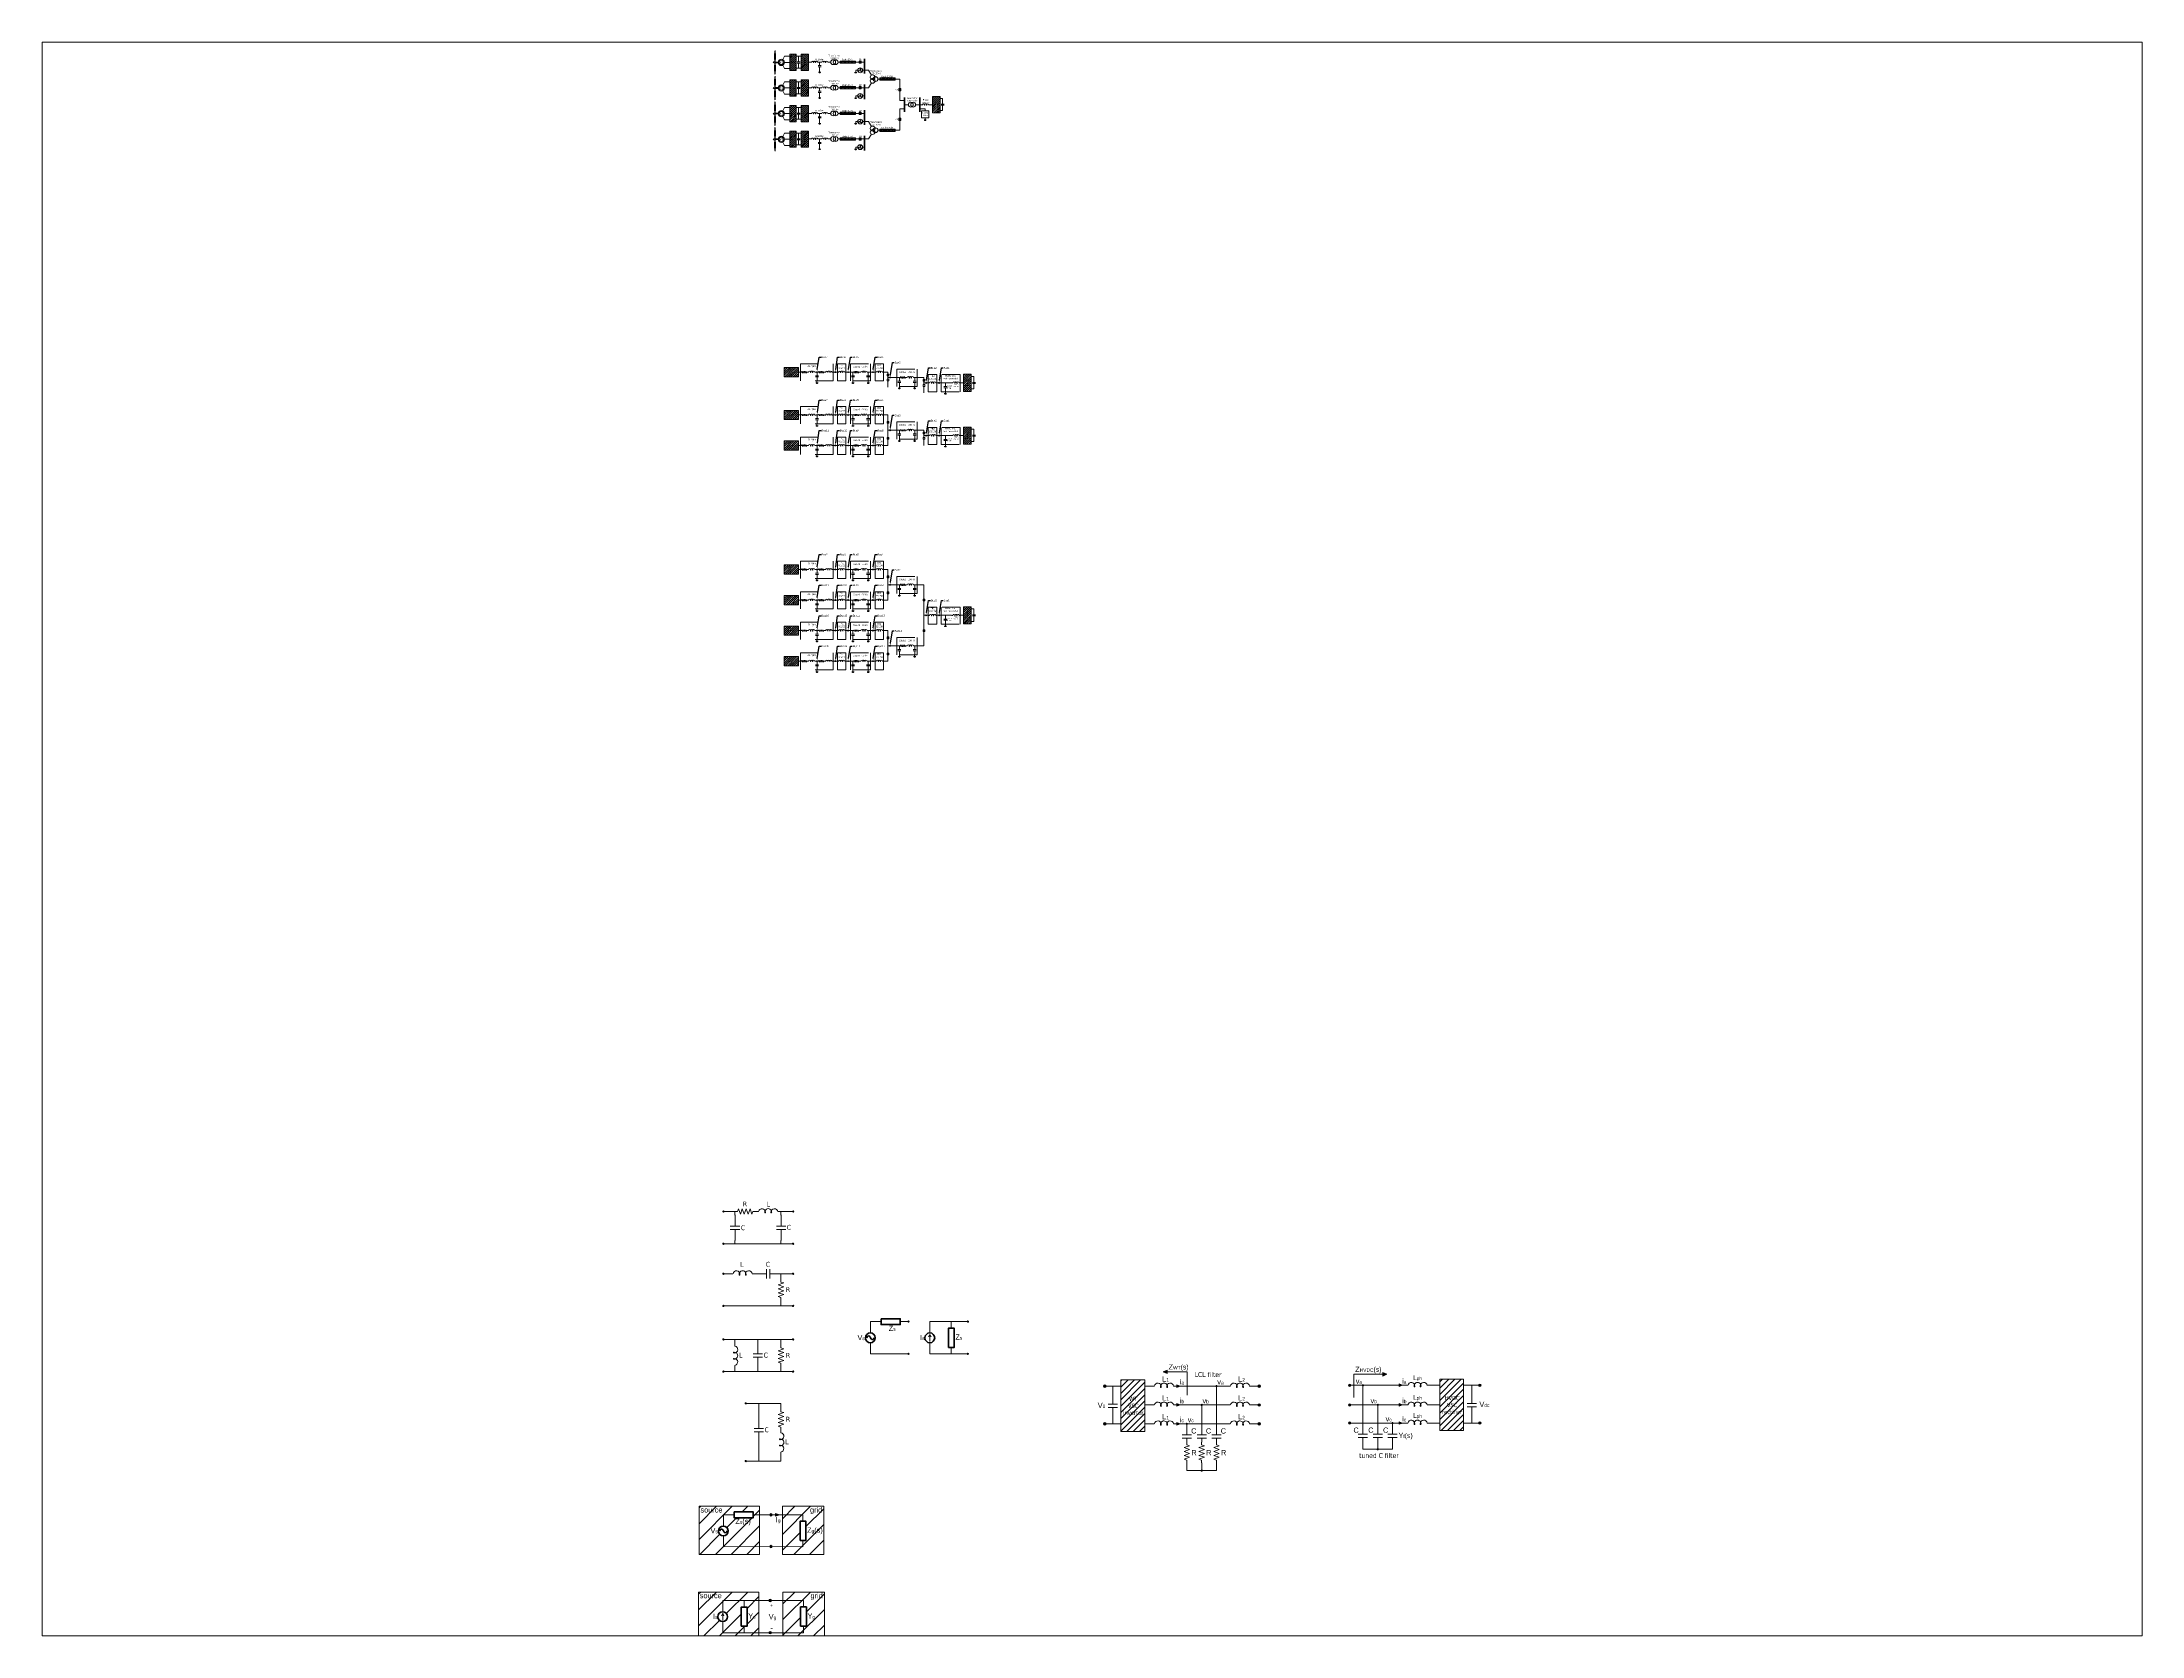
# Paper-space layout 'Układ2' of a CAD drawing. Header units: millimetres. Extents: x 26 to 231, y 20 to 176.
# The model-space entities are those that its viewports show. They can reach past a viewport. Long polylines and large blocks are cut down to what shows.
import ezdxf
from ezdxf import colors
from ezdxf.entities.mleader import LeaderData, LeaderLine
from ezdxf.math import Vec2, Vec3

# ---------------------------------------------------------------- set-up
doc = ezdxf.new("R2010")
doc.units = ezdxf.units.MM
doc.linetypes.add('ACAD_ISO03W100', pattern=[30, 12, -18])
doc.layers.get('0').update_dxf_attribs({"lineweight": 18})
doc.layers.add('przypisy', color=7, linetype='ACAD_ISO03W100', lineweight=9)
doc.styles.get("Standard").update_dxf_attribs({"font": 'arial.ttf'})
doc.styles.add('Tahoma', font='tahoma.ttf')
pattern_1 = [(45, (3161.4237, 1914.605), (-1.4081042, 1.4081042), [])]
pattern_2 = [(45, (2537.4207, 1593.3266), (-1.4081042, 1.4081042), [])]
pattern_3 = [(45, (3066.6773, 1619.7054), (-1.4929676, 1.4929676), [])]
pattern_4 = [(45, (3066.6773, 1699.6446), (-1.4929676, 1.4929676), [])]

# ---------------------------------------------------------------- blocks, each defined once
blk = doc.blocks.new('kondensator')
for p, q in [((3373.5, 1419.1), (3378, 1419.1)), ((3378, 1419.1), (3389.4, 1419.1)), ((3389.4, 1425.8), (3389.4, 1412.4)), ((3394.3, 1425.8), (3394.3, 1412.4)), ((3394.3, 1419.1), (3405.7, 1419.1)), ((3405.7, 1419.1), (3410.1, 1419.1))]:
    blk.add_line(p, q)
blk = doc.blocks.new('uziemienie')
for p, q in [((3386.8, 1393.7), (3396.8, 1393.7)), ((3387.8, 1392.5), (3395.8, 1392.5)), ((3389.3, 1391.2), (3394.3, 1391.2)), ((3391.8, 1403.2), (3391.8, 1393.7))]:
    blk.add_line(p, q)
blk = doc.blocks.new('rezystor')
for p, q in [((3373.5, 1435), (3378, 1435)), ((3378, 1435), (3379.7, 1430)), ((3379.7, 1430), (3383.2, 1440)), ((3383.2, 1440), (3386.6, 1430)), ((3386.6, 1430), (3390.1, 1440)), ((3390.1, 1440), (3393.6, 1430)), ((3393.6, 1430), (3397, 1440)), ((3397, 1440), (3400.5, 1430)), ((3400.5, 1430), (3404, 1440)), ((3404, 1440), (3405.7, 1435)), ((3405.7, 1435), (3410.1, 1435))]:
    blk.add_line(p, q)
blk = doc.blocks.new('cewka')
for p, q in [((3373.5, 1451.9), (3378, 1451.9)), ((3405.6, 1451.9), (3410.1, 1451.9))]:
    blk.add_line(p, q)
for centre, radius, start, end in [((3383, 1451), 5, 358.7609, 170.1938), ((3391.8, 1451), 5, 358.7609, 180), ((3400.7, 1451), 5, 9.8062, 180), ((3396.3, 1451), 0.575, 349.1583, 10.8417)]:
    blk.add_arc(centre, radius, start, end)
for centre in [(3387.4, 1451), (3396.3, 1451)]:
    blk.add_ellipse(centre, major_axis=(0, -1.2), ratio=0.473983, start_param=4.712389, end_param=7.853982)

msp = doc.modelspace()

# ---------------------------------------------------------------- hatches: boundary and pattern name
at = {"transparency": 33554534}
h = msp.add_hatch(dxfattribs=at)
h.set_pattern_fill('ANSI31', color=256, scale=0.6272)
h.set_pattern_definition(pattern_2)
h.paths.add_polyline_path([(4475.1, 2959.8), (4466.1, 2959.8), (4466.1, 2936.7), (4475.1, 2936.7)])
h.paths.add_polyline_path([(4493, 2959.8), (4482.3, 2959.8), (4482.3, 2936.7), (4493, 2936.7)])
h.paths.add_polyline_path([(4466.4, 2946.4), (4474.8, 2946.4), (4474.8, 2950.5), (4466.4, 2950.5)], flags=24)
h.paths.add_polyline_path([(4482.9, 2943.1), (4492.7, 2943.1), (4492.7, 2953.4), (4482.9, 2953.4)], flags=24)
h = msp.add_hatch(dxfattribs=at)
h.set_pattern_fill('CROSS', color=256, scale=0.103488)
h.set_pattern_definition([(0, (3161.42366, 1987.9318), (0.6571488, 0.6571488), [0.3285744, -0.9857232]), (90, (3161.58795, 1987.7675), (-0.6571488, 0.6571488), [0.3285744, -0.9857232])])
h.paths.add_polyline_path([(4560, 2950.1), (4538, 2950.1), (4538, 2947), (4560, 2947)])
h.paths.add_polyline_path([(4544.4, 2946.9), (4553.7, 2946.9), (4553.7, 2950.3), (4544.4, 2950.3)], flags=9)
h = msp.add_hatch(dxfattribs=at)
h.set_pattern_fill('ANSI31', color=256, scale=0.6272)
h.set_pattern_definition(pattern_1)
h.paths.add_polyline_path([(4466.1, 2900), (4475.1, 2900), (4475.1, 2923.1), (4466.1, 2923.1)])
h.paths.add_polyline_path([(4482.3, 2923.1), (4482.3, 2900), (4493, 2900), (4493, 2923.1)])
h.paths.add_polyline_path([(4466.4, 2909.8), (4474.8, 2909.8), (4474.8, 2913.8), (4466.4, 2913.8)], flags=24)
h.paths.add_polyline_path([(4482.9, 2906.4), (4492.7, 2906.4), (4492.7, 2916.8), (4482.9, 2916.8)], flags=24)
h = msp.add_hatch(dxfattribs=at)
h.set_pattern_fill('CROSS', color=256, scale=0.103488)
h.set_pattern_definition([(0, (3218.51604, 1963.75946), (0.6571488, 0.6571488), [0.3285744, -0.9857232]), (90, (3218.6803, 1963.5952), (-0.6571488, 0.6571488), [0.3285744, -0.9857232])])
h.paths.add_polyline_path([(4617.1, 2926), (4595.1, 2926), (4595.1, 2922.8), (4617.1, 2922.8)])
h.paths.add_polyline_path([(4601.5, 2922.7), (4610.8, 2922.7), (4610.8, 2926.1), (4601.5, 2926.1)], flags=9)
h = msp.add_hatch(dxfattribs=at)
h.set_pattern_fill('CROSS', color=256, scale=0.103488)
h.set_pattern_definition([(0, (3161.42366, 1951.2684), (0.6571488, 0.6571488), [0.3285744, -0.9857232]), (90, (3161.58795, 1951.1041), (-0.6571488, 0.6571488), [0.3285744, -0.9857232])])
h.paths.add_polyline_path([(4560, 2913.5), (4538, 2913.5), (4538, 2910.3), (4560, 2910.3)])
h.paths.add_polyline_path([(4544.4, 2910.3), (4553.7, 2910.3), (4553.7, 2913.6), (4544.4, 2913.6)], flags=9)
h = msp.add_hatch(dxfattribs=at)
h.set_pattern_fill('ANSI31', color=256, scale=0.6272)
h.set_pattern_definition(pattern_1)
h.paths.add_polyline_path([(4681.3, 2899.3), (4670.5, 2899.3), (4670.5, 2876.2), (4681.3, 2876.2)])
h.paths.add_polyline_path([(4671.2, 2882.5), (4680.8, 2882.5), (4680.8, 2893), (4671.2, 2893)], flags=24)
h = msp.add_hatch(dxfattribs=at)
h.set_pattern_fill('ANSI31', color=256, scale=0.6272)
h.set_pattern_definition(pattern_2)
h.paths.add_polyline_path([(4475.1, 2886.4), (4466.1, 2886.4), (4466.1, 2863.3), (4475.1, 2863.3)])
h.paths.add_polyline_path([(4493, 2886.4), (4482.3, 2886.4), (4482.3, 2863.3), (4493, 2863.3)])
h.paths.add_polyline_path([(4466.4, 2873.1), (4474.8, 2873.1), (4474.8, 2877.2), (4466.4, 2877.2)], flags=24)
h.paths.add_polyline_path([(4482.9, 2869.7), (4492.7, 2869.7), (4492.7, 2880.1), (4482.9, 2880.1)], flags=24)
h = msp.add_hatch(dxfattribs=at)
h.set_pattern_fill('CROSS', color=256, scale=0.103488)
h.set_pattern_definition([(0, (3161.42366, 1914.60495), (0.6571488, 0.6571488), [0.3285744, -0.9857232]), (90, (3161.58795, 1914.44066), (-0.6571488, 0.6571488), [0.3285744, -0.9857232])])
h.paths.add_polyline_path([(4538, 2876.8), (4538, 2873.6), (4560, 2873.6), (4560, 2876.8)])
h.paths.add_polyline_path([(4544.4, 2873.6), (4553.7, 2873.6), (4553.7, 2877), (4544.4, 2877)], flags=9)
h = msp.add_hatch(dxfattribs=at)
h.set_pattern_fill('ANSI31', color=256, scale=0.6272)
h.set_pattern_definition(pattern_2)
h.paths.add_polyline_path([(4475.1, 2849.8), (4466.1, 2849.8), (4466.1, 2826.7), (4475.1, 2826.7)])
h.paths.add_polyline_path([(4493, 2849.8), (4482.3, 2849.8), (4482.3, 2826.7), (4493, 2826.7)])
h.paths.add_polyline_path([(4466.4, 2836.4), (4474.8, 2836.4), (4474.8, 2840.5), (4466.4, 2840.5)], flags=24)
h.paths.add_polyline_path([(4482.9, 2833.1), (4492.7, 2833.1), (4492.7, 2843.5), (4482.9, 2843.5)], flags=24)
h = msp.add_hatch(dxfattribs=at)
h.set_pattern_fill('CROSS', color=256, scale=0.103488)
h.set_pattern_definition([(0, (3161.42366, 1877.94153), (0.6571488, 0.6571488), [0.3285744, -0.9857232]), (90, (3161.58795, 1877.77725), (-0.6571488, 0.6571488), [0.3285744, -0.9857232])])
h.paths.add_polyline_path([(4560, 2840.2), (4538, 2840.2), (4538, 2837), (4560, 2837)])
h.paths.add_polyline_path([(4544.4, 2836.9), (4553.7, 2836.9), (4553.7, 2840.3), (4544.4, 2840.3)], flags=9)
h = msp.add_hatch(dxfattribs=at)
h.set_pattern_fill('CROSS', color=256, scale=0.103488)
h.set_pattern_definition([(0, (3218.51604, 1890.4326), (0.6571488, 0.6571488), [0.3285744, -0.9857232]), (90, (3218.6803, 1890.26834), (-0.6571488, 0.6571488), [0.3285744, -0.9857232])])
h.paths.add_polyline_path([(4617.1, 2852.6), (4595.1, 2852.6), (4595.1, 2849.5), (4617.1, 2849.5)])
h.paths.add_polyline_path([(4601.5, 2849.4), (4610.8, 2849.4), (4610.8, 2852.8), (4601.5, 2852.8)], flags=9)
h = msp.add_hatch(dxfattribs=at)
h.set_pattern_fill('ANSI31', color=256, scale=0.665)
h.set_pattern_definition(pattern_3)
h.paths.add_polyline_path([(4458, 2498.2), (4478.5, 2498.2), (4478.5, 2511.4), (4458, 2511.4)])
h.paths.add_polyline_path([(4461.5, 2498.6), (4475.8, 2498.6), (4475.8, 2511.5), (4461.5, 2511.5)], flags=9)
h = msp.add_hatch(color=256)
edge = h.paths.add_edge_path()
edge.add_arc((4505, 2504.8), 0.613, 0, 360)
h = msp.add_hatch(color=256)
edge = h.paths.add_edge_path()
edge.add_arc((4531.3, 2504.8), 0.613, 0, 360)
h = msp.add_hatch(color=256)
edge = h.paths.add_edge_path()
edge.add_arc((4549.7, 2504.8), 0.613, 0, 360)
h = msp.add_hatch(color=256)
edge = h.paths.add_edge_path()
edge.add_arc((4585.1, 2504.8), 0.613, 0, 360)
at = {"true_color": 0x939598}
h = msp.add_hatch(color=252, dxfattribs=at)
h.dxf.hatch_style = 1
h.paths.add_polyline_path([(4607.8, 2502.1), (4605.3, 2502.1), (4605.3, 2499.6), (4607.8, 2499.6)])
h = msp.add_hatch(color=256)
edge = h.paths.add_edge_path()
edge.add_arc((4609.7, 2497.1), 0.613, 0, 360)
at = {"transparency": 33554534}
h = msp.add_hatch(dxfattribs=at)
h.set_pattern_fill('ANSI31', color=256, scale=0.665)
h.set_pattern_definition([(45, (3114.5385, 1457.66), (-1.4929676, 1.4929676), [])])
h.paths.add_polyline_path([(4726, 2501.7), (4714.6, 2501.7), (4714.6, 2477.2), (4726, 2477.2)])
h.paths.add_polyline_path([(4715.3, 2483.9), (4725.5, 2483.9), (4725.5, 2495), (4715.3, 2495)], flags=24)
at = {"true_color": 0x939598}
h = msp.add_hatch(color=252, dxfattribs=at)
h.dxf.hatch_style = 1
h.paths.add_polyline_path([(4659.5, 2494.4), (4657, 2494.4), (4657, 2491.9), (4659.5, 2491.9)])
h = msp.add_hatch(color=256)
edge = h.paths.add_edge_path()
edge.add_arc((4661.4, 2489.4), 0.613, 0, 360)
h = msp.add_hatch(color=256)
edge = h.paths.add_edge_path()
edge.add_arc((4679.8, 2489.4), 0.613, 0, 360)
at = {"transparency": 33554534}
h = msp.add_hatch(dxfattribs=at)
h.set_pattern_fill('ANSI31', color=256, scale=0.665)
h.set_pattern_definition(pattern_4)
h.paths.add_polyline_path([(4478.5, 2436.9), (4478.5, 2450.1), (4458, 2450.1), (4458, 2436.9)])
h.paths.add_polyline_path([(4461.5, 2437.3), (4475.8, 2437.3), (4475.8, 2450.2), (4461.5, 2450.2)], flags=9)
h = msp.add_hatch(color=256)
edge = h.paths.add_edge_path()
edge.add_arc((4505, 2443.5), 0.613, 0, 360)
h = msp.add_hatch(color=256)
edge = h.paths.add_edge_path()
edge.add_arc((4531.3, 2443.5), 0.613, 0, 360)
h = msp.add_hatch(color=256)
edge = h.paths.add_edge_path()
edge.add_arc((4549.7, 2443.5), 0.613, 0, 360)
h = msp.add_hatch(color=256)
edge = h.paths.add_edge_path()
edge.add_arc((4585.1, 2443.5), 0.613, 0, 360)
h = msp.add_hatch(dxfattribs=at)
h.set_pattern_fill('ANSI31', color=256, scale=0.665)
h.set_pattern_definition(pattern_4)
h.paths.add_polyline_path([(4458, 2393.2), (4478.5, 2393.2), (4478.5, 2406.3), (4458, 2406.3)])
h.paths.add_polyline_path([(4461.5, 2393.5), (4475.8, 2393.5), (4475.8, 2406.5), (4461.5, 2406.5)], flags=9)
at = {"true_color": 0x939598}
h = msp.add_hatch(color=252, dxfattribs=at)
h.dxf.hatch_style = 1
h.paths.add_polyline_path([(4607.8, 2434.4), (4605.3, 2434.4), (4605.3, 2431.9), (4607.8, 2431.9)])
h = msp.add_hatch(color=252, dxfattribs=at)
h.dxf.hatch_style = 1
h.paths.add_polyline_path([(4607.8, 2411.3), (4605.3, 2411.3), (4605.3, 2408.9), (4607.8, 2408.9)])
h = msp.add_hatch(color=256)
edge = h.paths.add_edge_path()
edge.add_arc((4609.7, 2421.6), 0.613, 0, 360)
h = msp.add_hatch(color=252, dxfattribs=at)
h.dxf.hatch_style = 1
h.paths.add_polyline_path([(4659.5, 2418.9), (4657, 2418.9), (4657, 2416.4), (4659.5, 2416.4)])
h = msp.add_hatch(color=256)
edge = h.paths.add_edge_path()
edge.add_arc((4661.4, 2413.9), 0.613, 0, 360)
h = msp.add_hatch(color=256)
edge = h.paths.add_edge_path()
edge.add_arc((4679.8, 2413.9), 0.613, 0, 360)
at = {"transparency": 33554534}
h = msp.add_hatch(dxfattribs=at)
h.set_pattern_fill('ANSI31', color=256, scale=0.665)
h.set_pattern_definition([(45, (3114.5385, 1382.1855), (-1.4929676, 1.4929676), [])])
h.paths.add_polyline_path([(4726, 2426.2), (4714.6, 2426.2), (4714.6, 2401.7), (4726, 2401.7)])
h.paths.add_polyline_path([(4715.3, 2408.4), (4725.5, 2408.4), (4725.5, 2419.5), (4715.3, 2419.5)], flags=24)
h = msp.add_hatch(color=256)
edge = h.paths.add_edge_path()
edge.add_arc((4505, 2399.8), 0.613, 0, 360)
h = msp.add_hatch(color=256)
edge = h.paths.add_edge_path()
edge.add_arc((4531.3, 2399.8), 0.613, 0, 360)
h = msp.add_hatch(color=256)
edge = h.paths.add_edge_path()
edge.add_arc((4549.7, 2399.8), 0.613, 0, 360)
h = msp.add_hatch(color=256)
edge = h.paths.add_edge_path()
edge.add_arc((4585.1, 2399.8), 0.613, 0, 360)
h = msp.add_hatch(dxfattribs=at)
h.set_pattern_fill('ANSI31', color=256, scale=0.665)
h.set_pattern_definition(pattern_3)
h.paths.add_polyline_path([(4458, 2215.6), (4478.5, 2215.6), (4478.5, 2228.8), (4458, 2228.8)])
h.paths.add_polyline_path([(4461.5, 2216), (4475.8, 2216), (4475.8, 2228.9), (4461.5, 2228.9)], flags=9)
h = msp.add_hatch(color=256)
edge = h.paths.add_edge_path()
edge.add_arc((4505, 2222.2), 0.613, 0, 360)
h = msp.add_hatch(color=256)
edge = h.paths.add_edge_path()
edge.add_arc((4531.3, 2222.2), 0.613, 0, 360)
h = msp.add_hatch(color=256)
edge = h.paths.add_edge_path()
edge.add_arc((4549.7, 2222.2), 0.613, 0, 360)
h = msp.add_hatch(color=256)
edge = h.paths.add_edge_path()
edge.add_arc((4585.1, 2222.2), 0.613, 0, 360)
at = {"true_color": 0x939598}
h = msp.add_hatch(color=252, dxfattribs=at)
h.dxf.hatch_style = 1
h.paths.add_polyline_path([(4607.8, 2213.1), (4605.3, 2213.1), (4605.3, 2210.6), (4607.8, 2210.6)])
h = msp.add_hatch(color=256)
edge = h.paths.add_edge_path()
edge.add_arc((4609.7, 2200.4), 0.613, 0, 360)
at = {"transparency": 33554534}
h = msp.add_hatch(dxfattribs=at)
h.set_pattern_fill('ANSI31', color=256, scale=0.665)
h.set_pattern_definition(pattern_3)
h.paths.add_polyline_path([(4458, 2171.9), (4478.5, 2171.9), (4478.5, 2185.1), (4458, 2185.1)])
h.paths.add_polyline_path([(4461.5, 2172.3), (4475.8, 2172.3), (4475.8, 2185.2), (4461.5, 2185.2)], flags=9)
h = msp.add_hatch(color=256)
edge = h.paths.add_edge_path()
edge.add_arc((4505, 2178.5), 0.613, 0, 360)
h = msp.add_hatch(color=256)
edge = h.paths.add_edge_path()
edge.add_arc((4531.3, 2178.5), 0.613, 0, 360)
h = msp.add_hatch(color=256)
edge = h.paths.add_edge_path()
edge.add_arc((4549.7, 2178.5), 0.613, 0, 360)
h = msp.add_hatch(color=256)
edge = h.paths.add_edge_path()
edge.add_arc((4585.1, 2178.5), 0.613, 0, 360)
at = {"true_color": 0x939598}
h = msp.add_hatch(color=252, dxfattribs=at)
h.dxf.hatch_style = 1
h.paths.add_polyline_path([(4607.8, 2190.1), (4605.3, 2190.1), (4605.3, 2187.6), (4607.8, 2187.6)])
h = msp.add_hatch(color=252, dxfattribs=at)
h.dxf.hatch_style = 1
h.paths.add_polyline_path([(4659.5, 2179.8), (4657, 2179.8), (4657, 2177.3), (4659.5, 2177.3)])
at = {"transparency": 33554534}
h = msp.add_hatch(dxfattribs=at)
h.set_pattern_fill('ANSI31', color=256, scale=0.665)
h.set_pattern_definition([(45, (3114.5385, 1124.896), (-1.4929676, 1.4929676), [])])
h.paths.add_polyline_path([(4726, 2168.9), (4714.6, 2168.9), (4714.6, 2144.4), (4726, 2144.4)])
h.paths.add_polyline_path([(4715.3, 2151.1), (4725.5, 2151.1), (4725.5, 2162.2), (4715.3, 2162.2)], flags=24)
h = msp.add_hatch(dxfattribs=at)
h.set_pattern_fill('ANSI31', color=256, scale=0.665)
h.set_pattern_definition(pattern_3)
h.paths.add_polyline_path([(4458, 2128.2), (4478.5, 2128.2), (4478.5, 2141.4), (4458, 2141.4)])
h.paths.add_polyline_path([(4461.5, 2128.6), (4475.8, 2128.6), (4475.8, 2141.5), (4461.5, 2141.5)], flags=9)
h = msp.add_hatch(color=256)
edge = h.paths.add_edge_path()
edge.add_arc((4505, 2134.8), 0.613, 0, 360)
h = msp.add_hatch(color=256)
edge = h.paths.add_edge_path()
edge.add_arc((4531.3, 2134.8), 0.613, 0, 360)
h = msp.add_hatch(color=256)
edge = h.paths.add_edge_path()
edge.add_arc((4549.7, 2134.8), 0.613, 0, 360)
h = msp.add_hatch(color=256)
edge = h.paths.add_edge_path()
edge.add_arc((4585.1, 2134.8), 0.613, 0, 360)
at = {"true_color": 0x939598}
h = msp.add_hatch(color=252, dxfattribs=at)
h.dxf.hatch_style = 1
h.paths.add_polyline_path([(4659.5, 2136), (4657, 2136), (4657, 2133.5), (4659.5, 2133.5)])
h = msp.add_hatch(color=256)
edge = h.paths.add_edge_path()
edge.add_arc((4661.4, 2156.7), 0.613, 0, 360)
h = msp.add_hatch(color=256)
edge = h.paths.add_edge_path()
edge.add_arc((4679.8, 2156.7), 0.613, 0, 360)
h = msp.add_hatch(color=252, dxfattribs=at)
h.dxf.hatch_style = 1
h.paths.add_polyline_path([(4607.8, 2125.7), (4605.3, 2125.7), (4605.3, 2123.2), (4607.8, 2123.2)])
h = msp.add_hatch(color=256)
edge = h.paths.add_edge_path()
edge.add_arc((4609.7, 2113), 0.613, 0, 360)
at = {"transparency": 33554534}
h = msp.add_hatch(dxfattribs=at)
h.set_pattern_fill('ANSI31', color=256, scale=0.665)
h.set_pattern_definition(pattern_3)
h.paths.add_polyline_path([(4458, 2084.5), (4478.5, 2084.5), (4478.5, 2097.7), (4458, 2097.7)])
h.paths.add_polyline_path([(4461.5, 2084.9), (4475.8, 2084.9), (4475.8, 2097.8), (4461.5, 2097.8)], flags=9)
h = msp.add_hatch(color=256)
edge = h.paths.add_edge_path()
edge.add_arc((4505, 2091.1), 0.613, 0, 360)
h = msp.add_hatch(color=256)
edge = h.paths.add_edge_path()
edge.add_arc((4531.3, 2091.1), 0.613, 0, 360)
h = msp.add_hatch(color=256)
edge = h.paths.add_edge_path()
edge.add_arc((4549.7, 2091.1), 0.613, 0, 360)
h = msp.add_hatch(color=256)
edge = h.paths.add_edge_path()
edge.add_arc((4585.1, 2091.1), 0.613, 0, 360)
at = {"true_color": 0x939598}
h = msp.add_hatch(color=252, dxfattribs=at)
h.dxf.hatch_style = 1
h.paths.add_polyline_path([(4607.8, 2102.7), (4605.3, 2102.7), (4605.3, 2100.2), (4607.8, 2100.2)])
h = msp.add_hatch(color=256)
edge = h.paths.add_edge_path()
edge.add_arc((4917.1, 1053.3), 1.84, 0, 360)
at = {"transparency": 33554534}
h = msp.add_hatch(dxfattribs=at)
h.set_pattern_fill('ANSI31', color=256, scale=2)
h.paths.add_polyline_path([(4974.3, 1062.1), (4940.1, 1062.1), (4940.1, 988.4), (4974.3, 988.4)])
h.paths.add_polyline_path([(4942.2, 1008.8), (4973.2, 1008.8), (4973.2, 1041.9), (4942.2, 1041.9)], flags=24)
h = msp.add_hatch(color=256)
h.dxf.hatch_style = 1
h.paths.add_polyline_path([(5006.5, 1071.1), (5006.5, 1073.6), (5006.5, 1076.1), (5000.7, 1073.6)])
h = msp.add_hatch(color=256)
h.dxf.hatch_style = 1
h.paths.add_polyline_path([(5020.2, 1055.2), (5020.2, 1053.3), (5020.2, 1051.5), (5025.2, 1053.3)])
h = msp.add_hatch(color=256)
edge = h.paths.add_edge_path()
edge.add_arc((5077.2, 1053.3), 0.921, 0, 360)
h = msp.add_hatch(color=256)
edge = h.paths.add_edge_path()
edge.add_arc((5138.3, 1053.3), 1.84, 0, 360)
h = msp.add_hatch(color=256)
edge = h.paths.add_edge_path()
edge.add_arc((5267.8, 1054.4), 1.84, 0, 360)
h = msp.add_hatch(color=256)
edge = h.paths.add_edge_path()
edge.add_arc((5286.8, 1054.4), 0.921, 0, 360)
h = msp.add_hatch(color=256)
h.dxf.hatch_style = 1
h.paths.add_polyline_path([(5321.2, 1070.2), (5315.4, 1072.7), (5315.4, 1070.2), (5315.4, 1067.7)])
h = msp.add_hatch(color=256)
h.dxf.hatch_style = 1
h.paths.add_polyline_path([(5338.7, 1056.3), (5338.7, 1054.4), (5338.7, 1052.6), (5343.7, 1054.4)])
h = msp.add_hatch(dxfattribs=at)
h.set_pattern_fill('ANSI31', color=256, scale=2)
h.paths.add_polyline_path([(5431.1, 1063.2), (5396.9, 1063.2), (5396.9, 989.5), (5431.1, 989.5)])
h.paths.add_polyline_path([(5399, 1009.6), (5429.6, 1009.6), (5429.6, 1043), (5399, 1043)], flags=24)
h = msp.add_hatch(color=256)
edge = h.paths.add_edge_path()
edge.add_arc((5454.1, 1054.4), 1.84, 0, 360)
h = msp.add_hatch(color=256)
h.dxf.hatch_style = 1
h.paths.add_polyline_path([(5020.2, 1028.2), (5020.2, 1026.3), (5020.2, 1024.5), (5025.2, 1026.3)])
h = msp.add_hatch(color=256)
edge = h.paths.add_edge_path()
edge.add_arc((5056, 1026.3), 0.921, 0, 360)
h = msp.add_hatch(color=256)
edge = h.paths.add_edge_path()
edge.add_arc((5138.3, 1026.3), 1.84, 0, 360)
h = msp.add_hatch(color=256)
edge = h.paths.add_edge_path()
edge.add_arc((5267.8, 1026.3), 1.84, 0, 360)
h = msp.add_hatch(color=256)
edge = h.paths.add_edge_path()
edge.add_arc((5308, 1026.5), 0.921, 0, 360)
h = msp.add_hatch(color=256)
h.dxf.hatch_style = 1
h.paths.add_polyline_path([(5338.7, 1028.3), (5338.7, 1026.5), (5338.7, 1024.6), (5343.7, 1026.5)])
h = msp.add_hatch(color=256)
edge = h.paths.add_edge_path()
edge.add_arc((4917.1, 999.3), 1.84, 0, 360)
h = msp.add_hatch(color=256)
h.dxf.hatch_style = 1
h.paths.add_polyline_path([(5020.2, 1001.2), (5020.2, 999.3), (5020.2, 997.5), (5025.2, 999.3)])
h = msp.add_hatch(color=256)
edge = h.paths.add_edge_path()
edge.add_arc((5034.8, 999.3), 0.921, 0, 360)
h = msp.add_hatch(color=256)
edge = h.paths.add_edge_path()
edge.add_arc((5138.3, 999.3), 1.84, 0, 360)
h = msp.add_hatch(color=256)
edge = h.paths.add_edge_path()
edge.add_arc((5267.8, 1000.4), 1.84, 0, 360)
h = msp.add_hatch(color=256)
edge = h.paths.add_edge_path()
edge.add_arc((5329.2, 1000.4), 0.921, 0, 360)
h = msp.add_hatch(color=256)
h.dxf.hatch_style = 1
h.paths.add_polyline_path([(5338.7, 1002.3), (5338.7, 1000.4), (5338.7, 998.6), (5343.7, 1000.4)])
h = msp.add_hatch(color=256)
edge = h.paths.add_edge_path()
edge.add_arc((5454.1, 1000.4), 1.84, 0, 360)
h = msp.add_hatch(color=256)
edge = h.paths.add_edge_path()
edge.add_arc((5308, 962.8), 0.921, 0, 360)
h = msp.add_hatch(color=256)
edge = h.paths.add_edge_path()
edge.add_arc((5056, 932.4), 0.921, 0, 360)
h = msp.add_hatch(dxfattribs=at)
h.set_pattern_fill('ANSI31', color=256, scale=5)
h.paths.add_polyline_path([(4371, 838.9, -0.415316), (4363.9, 845.9, -0.415316), (4371, 852.9), (4371, 869.1), (4381.7, 869.1), (4386.2, 869.1), (4386.2, 873.2), (4413.8, 873.2), (4413.8, 869.1), (4418.3, 869.1), (4422.8, 869.1), (4422.8, 881.2), (4336.2, 881.2), (4336.2, 812.3), (4422.8, 812.3), (4422.8, 823.4), (4371, 823)])
h.paths.add_polyline_path([(4422.8, 869.1), (4418.3, 869.1), (4413.8, 869.1), (4413.8, 864.9), (4386.2, 864.9), (4386.2, 869.1), (4381.7, 869.1), (4371, 869.1), (4371, 852.9, -0.413112), (4377.9, 845.9, -0.413112), (4371, 838.9), (4371, 823), (4422.8, 823.4)], flags=17)
h.paths.add_polyline_path([(4350.6, 838.5), (4364.8, 838.5), (4364.8, 854), (4350.6, 854)], flags=24)
h.paths.add_polyline_path([(4336, 868.2), (4371.2, 868.2), (4371.2, 883.7), (4336, 883.7)], flags=9)
h.paths.add_polyline_path([(4386.8, 852.5), (4411.3, 852.5), (4411.3, 866.6), (4386.8, 866.6)], flags=24)
h = msp.add_hatch(dxfattribs=at)
h.set_pattern_fill('ANSI31', color=256, scale=5)
h.paths.add_polyline_path([(4514.8, 881.2), (4455.4, 881.2), (4455.4, 869.1), (4459.9, 869.1), (4464.4, 869.1), (4484.9, 869.1), (4484.9, 859.8), (4489.1, 859.8), (4489.1, 832.3), (4484.9, 832.3), (4484.9, 823), (4455.4, 823.3), (4455.4, 812.3), (4514.8, 812.3)])
h.paths.add_polyline_path([(4480.8, 859.8), (4484.9, 859.8), (4484.9, 869.1), (4464.4, 869.1), (4459.9, 869.1), (4455.4, 869.1), (4455.4, 823.3), (4484.9, 823), (4484.9, 832.3), (4480.8, 832.3)], flags=17)
h.paths.add_polyline_path([(4489.4, 839.8), (4514.3, 839.8), (4514.3, 853.9), (4489.4, 853.9)], flags=24)
h.paths.add_polyline_path([(4493.9, 868.2), (4515.1, 868.2), (4515.1, 883.7), (4493.9, 883.7)], flags=9)
h = msp.add_hatch(color=256)
edge = h.paths.add_edge_path()
edge.add_arc((4439.1, 869.1), 1.84, 0, 360)
h = msp.add_hatch(color=256)
h.dxf.hatch_style = 1
h.paths.add_polyline_path([(4451.1, 869.1), (4445.8, 870.9), (4445.8, 869.1), (4445.8, 867.2)])
h = msp.add_hatch(color=256)
edge = h.paths.add_edge_path()
edge.add_arc((4439.1, 823.5), 1.84, 0, 360)
h = msp.add_hatch(dxfattribs=at)
h.set_pattern_fill('ANSI31', color=256, scale=5)
h.set_pattern_definition([(45, (-0.965, -33.736), (-11.22532, 11.22532), [])])
h.paths.add_polyline_path([(4370, 746.3), (4421.9, 746.3), (4421.9, 758.5), (4335.2, 758.5), (4335.2, 689.5), (4421.9, 689.5), (4421.9, 700.3), (4370, 700.3), (4370, 716.1, -0.415316), (4363, 723.1, -0.415316), (4370, 730.1)])
h.paths.add_polyline_path([(4396.6, 736.9), (4400.7, 736.9), (4400.7, 746.3), (4370, 746.3), (4370, 730.1, -0.413112), (4377, 723.1, -0.413112), (4370, 716.1), (4370, 700.3), (4400.7, 700.3), (4400.7, 709.4), (4396.6, 709.4)], flags=17)
h.paths.add_polyline_path([(4421.9, 746.3), (4400.7, 746.3), (4400.7, 736.9), (4404.9, 736.9), (4404.9, 709.4), (4400.7, 709.4), (4400.7, 700.3), (4421.9, 700.3)], flags=17)
h.paths.add_polyline_path([(4481.5, 737.1), (4485.6, 737.1), (4485.6, 746.3), (4465.2, 746.3), (4460.6, 746.3), (4456.1, 746.3), (4456.1, 700.3), (4485.6, 700.3), (4485.6, 709.5), (4481.5, 709.5)], flags=17)
h.paths.add_polyline_path([(4515.6, 758.5), (4456.1, 758.5), (4456.1, 746.3), (4460.6, 746.3), (4465.2, 746.3), (4485.6, 746.3), (4485.6, 737.1), (4489.8, 737.1), (4489.8, 709.5), (4485.6, 709.5), (4485.6, 700.3), (4456.1, 700.3), (4456.1, 689.5), (4515.6, 689.5)])
h.paths.add_polyline_path([(4335, 745.5), (4370.2, 745.5), (4370.2, 760.9), (4335, 760.9)], flags=9)
h.paths.add_polyline_path([(4353.3, 715.8), (4363.4, 715.8), (4363.4, 731.2), (4353.3, 731.2)], flags=24)
h.paths.add_polyline_path([(4405.4, 717), (4418.2, 717), (4418.2, 731.1), (4405.4, 731.1)], flags=24)
h.paths.add_polyline_path([(4490.3, 717.1), (4503.5, 717.1), (4503.5, 731.2), (4490.3, 731.2)], flags=24)
h.paths.add_polyline_path([(4494.6, 745.5), (4515.9, 745.5), (4515.9, 760.9), (4494.6, 760.9)], flags=9)
h = msp.add_hatch(color=256)
edge = h.paths.add_edge_path()
edge.add_arc((4438.1, 746.3), 1.84, 0, 360)
h = msp.add_hatch(color=256)
edge = h.paths.add_edge_path()
edge.add_arc((4438.1, 700.3), 1.84, 0, 360)

# ---------------------------------------------------------------- linework, layer by layer
for p, q in [((4445.1, 2948.7), (4449.4, 2948.7)), ((4445.1, 2947.7), (4449.4, 2947.7)), ((4458.5, 2957), (4456, 2952.3)), ((4466.1, 2957), (4458.5, 2957)), ((4466.1, 2948.2), (4458.5, 2948.2)), ((4478.7, 2957), (4475.1, 2957)), ((4482.3, 2957), (4478.7, 2957)), ((4478.7, 2953.9), (4478.7, 2957)), ((4493, 2948.6), (4495.9, 2948.6)), ((4507.4, 2948.6), (4510.4, 2948.6)), ((4521.9, 2948.6), (4524.8, 2948.6)), ((4535.1, 2948.6), (4538, 2948.6)), ((4560, 2948.6), (4565.3, 2948.6)), ((4565.3, 2950.1), (4568.5, 2947)), ((4568.5, 2950.1), (4565.3, 2947)), ((4568.5, 2948.6), (4573.2, 2948.6)), ((4458.5, 2939.4), (4456, 2944.2)), ((4458.5, 2920.4), (4456, 2915.6)), ((4466.1, 2939.4), (4458.5, 2939.4)), ((4466.1, 2920.4), (4458.5, 2920.4)), ((4478.7, 2940.1), (4475.1, 2940.1)), ((4478.7, 2920.4), (4475.1, 2920.4)), ((4478.7, 2942.4), (4478.7, 2940.1)), ((4482.3, 2940.1), (4478.7, 2940.1)), ((4482.3, 2920.4), (4478.7, 2920.4)), ((4478.7, 2917.2), (4478.7, 2920.4)), ((4560.5, 2936.9), (4563.4, 2936.9)), ((4564.4, 2935.2), (4564.5, 2936.3)), ((4564.4, 2935.2), (4565.3, 2935.8)), ((4565.3, 2935.8), (4564.5, 2936.3)), ((4565.4, 2936.9), (4564.9, 2936.1)), ((4566.8, 2936.9), (4565.4, 2936.9)), ((4566.6, 2939.8), (4566.7, 2938.7)), ((4566.6, 2939.8), (4567.5, 2939.2)), ((4566.7, 2938.7), (4567.5, 2939.2)), ((4566.8, 2936.9), (4567.6, 2938.1)), ((4566.8, 2936.9), (4567.5, 2935.6)), ((4567.6, 2938.1), (4567.1, 2939)), ((4567.5, 2935.6), (4568.5, 2935.6)), ((4569.5, 2935.6), (4568.5, 2936.1)), ((4568.5, 2936.1), (4568.5, 2935.1)), ((4569.5, 2935.6), (4568.5, 2935.1)), ((4570.3, 2936.9), (4573.2, 2936.9)), ((4573.2, 2936.9), (4579, 2936.9)), ((4579, 2936.9), (4583, 2929.9)), ((4579, 2911.9), (4583, 2918.8)), ((4592.2, 2924.4), (4595.1, 2924.4)), ((4617.1, 2924.4), (4623.6, 2924.4)), ((4623.6, 2924.4), (4623.6, 2910.7)), ((4445.1, 2912.1), (4449.4, 2912.1)), ((4445.1, 2911.1), (4449.4, 2911.1)), ((4458.5, 2902.8), (4456, 2907.5)), ((4466.1, 2911.6), (4458.5, 2911.6)), ((4466.1, 2902.8), (4458.5, 2902.8)), ((4478.7, 2903.4), (4475.1, 2903.4)), ((4478.7, 2905.8), (4478.7, 2903.4)), ((4482.3, 2903.4), (4478.7, 2903.4)), ((4493, 2911.9), (4495.9, 2911.9)), ((4507.4, 2911.9), (4510.4, 2911.9)), ((4521.9, 2911.9), (4524.8, 2911.9)), ((4535.1, 2911.9), (4538, 2911.9)), ((4560, 2911.9), (4565.3, 2911.9)), ((4560.5, 2900.2), (4563.4, 2900.2)), ((4564.4, 2898.5), (4564.5, 2899.6)), ((4564.4, 2898.5), (4565.3, 2899.2)), ((4565.3, 2899.2), (4564.5, 2899.6)), ((4565.4, 2900.3), (4564.9, 2899.4)), ((4565.3, 2913.5), (4568.5, 2910.3)), ((4568.5, 2913.5), (4565.3, 2910.3)), ((4566.8, 2900.2), (4565.4, 2900.3)), ((4566.6, 2903.2), (4566.7, 2902.1)), ((4566.6, 2903.2), (4567.5, 2902.6)), ((4566.7, 2902.1), (4567.5, 2902.6)), ((4566.8, 2900.2), (4567.6, 2901.4)), ((4566.8, 2900.2), (4567.5, 2898.9)), ((4567.6, 2901.4), (4567.1, 2902.3)), ((4567.5, 2898.9), (4568.5, 2898.9)), ((4568.5, 2911.9), (4573.2, 2911.9)), ((4569.5, 2898.9), (4568.5, 2899.4)), ((4568.5, 2899.4), (4568.5, 2898.4)), ((4569.5, 2898.9), (4568.5, 2898.4)), ((4570.3, 2900.2), (4573.2, 2900.2)), ((4573.2, 2911.9), (4579, 2911.9)), ((4622, 2910.7), (4625.2, 2907.6)), ((4625.2, 2910.7), (4622, 2907.6)), ((4623.6, 2907.6), (4623.6, 2893.6)), ((4623.6, 2893.6), (4630.1, 2893.6)), ((4630.1, 2887.7), (4636, 2887.7)), ((4646.3, 2887.7), (4654.8, 2887.7)), ((4666.3, 2887.7), (4670.5, 2887.7)), ((4684.9, 2896.5), (4681.3, 2896.5)), ((4684.9, 2893.4), (4684.9, 2896.5)), ((4445.1, 2875.4), (4449.4, 2875.4)), ((4445.1, 2874.4), (4449.4, 2874.4)), ((4458.5, 2883.7), (4456, 2878.9)), ((4458.5, 2866.1), (4456, 2870.9)), ((4466.1, 2883.7), (4458.5, 2883.7)), ((4466.1, 2874.9), (4458.5, 2874.9)), ((4466.1, 2866.1), (4458.5, 2866.1)), ((4478.7, 2883.7), (4475.1, 2883.7)), ((4478.7, 2866.8), (4475.1, 2866.8)), ((4482.3, 2883.7), (4478.7, 2883.7)), ((4478.7, 2880.6), (4478.7, 2883.7)), ((4478.7, 2869.1), (4478.7, 2866.8)), ((4482.3, 2866.8), (4478.7, 2866.8)), ((4493, 2875.2), (4495.9, 2875.2)), ((4507.4, 2875.2), (4510.4, 2875.2)), ((4521.9, 2875.2), (4524.8, 2875.2)), ((4535.1, 2875.2), (4538, 2875.2)), ((4560, 2875.2), (4565.3, 2875.2)), ((4560.5, 2863.5), (4563.4, 2863.5)), ((4564.4, 2861.9), (4564.5, 2863)), ((4564.4, 2861.9), (4565.3, 2862.5)), ((4565.3, 2862.5), (4564.5, 2863)), ((4565.4, 2863.6), (4564.9, 2862.7)), ((4565.3, 2876.8), (4568.5, 2873.7)), ((4568.5, 2876.8), (4565.3, 2873.7)), ((4566.8, 2863.5), (4565.4, 2863.6)), ((4566.6, 2866.5), (4566.7, 2865.4)), ((4566.6, 2866.5), (4567.5, 2865.9)), ((4566.7, 2865.4), (4567.5, 2865.9)), ((4566.8, 2863.5), (4567.6, 2864.8)), ((4566.8, 2863.5), (4567.5, 2862.3)), ((4567.6, 2864.8), (4567.1, 2865.6)), ((4567.5, 2862.3), (4568.5, 2862.3)), ((4568.5, 2875.2), (4573.2, 2875.2)), ((4569.5, 2862.3), (4568.5, 2862.8)), ((4568.5, 2862.8), (4568.5, 2861.8)), ((4569.5, 2862.3), (4568.5, 2861.8)), ((4570.3, 2863.5), (4573.2, 2863.5)), ((4573.2, 2863.5), (4579, 2863.5)), ((4579, 2863.5), (4583, 2856.6)), ((4622, 2868.2), (4625.2, 2865.1)), ((4625.2, 2868.2), (4622, 2865.1)), ((4623.6, 2881.9), (4630.1, 2881.9)), ((4623.6, 2881.9), (4623.6, 2868.2)), ((4623.6, 2865.1), (4623.6, 2851.1)), ((4652.1, 2881.9), (4660, 2881.9)), ((4660, 2881.9), (4660, 2879.1)), ((4684.9, 2879.6), (4681.3, 2879.6)), ((4684.9, 2881.9), (4684.9, 2879.6)), ((4445.1, 2838.7), (4449.4, 2838.7)), ((4445.1, 2837.7), (4449.4, 2837.7)), ((4458.5, 2847), (4456, 2842.3)), ((4458.5, 2829.4), (4456, 2834.2)), ((4466.1, 2847), (4458.5, 2847)), ((4466.1, 2838.2), (4458.5, 2838.2)), ((4466.1, 2829.4), (4458.5, 2829.4)), ((4478.7, 2847), (4475.1, 2847)), ((4478.7, 2830.1), (4475.1, 2830.1)), ((4482.3, 2847), (4478.7, 2847)), ((4478.7, 2843.9), (4478.7, 2847)), ((4478.7, 2832.4), (4478.7, 2830.1)), ((4482.3, 2830.1), (4478.7, 2830.1)), ((4493, 2838.6), (4495.9, 2838.6)), ((4507.4, 2838.6), (4510.4, 2838.6)), ((4521.9, 2838.6), (4524.8, 2838.6)), ((4535.1, 2838.6), (4538, 2838.6)), ((4560, 2838.6), (4565.3, 2838.6)), ((4565.4, 2826.9), (4564.9, 2826.1)), ((4565.3, 2840.1), (4568.5, 2837)), ((4568.5, 2840.1), (4565.3, 2837)), ((4566.8, 2826.9), (4565.4, 2826.9)), ((4566.6, 2829.8), (4566.7, 2828.7)), ((4566.6, 2829.8), (4567.5, 2829.2)), ((4566.7, 2828.7), (4567.5, 2829.2)), ((4566.8, 2826.9), (4567.6, 2828.1)), ((4567.6, 2828.1), (4567.1, 2829)), ((4568.5, 2838.6), (4573.2, 2838.6)), ((4573.2, 2838.6), (4579, 2838.6)), ((4579, 2838.6), (4583, 2845.5)), ((4592.2, 2851.1), (4595.1, 2851.1)), ((4617.1, 2851.1), (4623.6, 2851.1)), ((4560.5, 2826.9), (4563.4, 2826.9)), ((4564.4, 2825.2), (4564.5, 2826.3)), ((4564.4, 2825.2), (4565.3, 2825.8)), ((4565.3, 2825.8), (4564.5, 2826.3)), ((4566.8, 2826.9), (4567.5, 2825.6)), ((4567.5, 2825.6), (4568.5, 2825.6)), ((4569.5, 2825.6), (4568.5, 2826.1)), ((4568.5, 2826.1), (4568.5, 2825.1)), ((4569.5, 2825.6), (4568.5, 2825.1)), ((4570.3, 2826.9), (4573.2, 2826.9)), ((4478.5, 2504.8), (4481.6, 2504.8)), ((4503.5, 2504.8), (4506.7, 2504.8)), ((4528.1, 2504.8), (4531.3, 2504.8)), ((4531.3, 2504.8), (4534.4, 2504.8)), ((4546.5, 2504.8), (4549.7, 2504.8)), ((4549.7, 2504.8), (4556.5, 2504.8)), ((4578.4, 2504.8), (4585.1, 2504.8)), ((4585.1, 2504.8), (4588.2, 2504.8)), ((4600.4, 2504.8), (4606.6, 2504.8)), ((4606.6, 2504.8), (4606.6, 2502.1)), ((4606.6, 2499.6), (4606.6, 2494.6)), ((4606.6, 2497.1), (4619.9, 2497.1)), ((4619.9, 2497.1), (4623, 2497.1)), ((4644.9, 2497.1), (4648.1, 2497.1)), ((4648.1, 2497.1), (4658.2, 2497.1)), ((4658.2, 2497.1), (4658.2, 2486.9)), ((4729.8, 2498.8), (4726, 2498.8)), ((4729.8, 2495.5), (4729.8, 2498.8)), ((4658.2, 2489.4), (4661.4, 2489.4)), ((4661.4, 2489.4), (4664.5, 2489.4)), ((4676.7, 2489.4), (4679.8, 2489.4)), ((4679.8, 2489.4), (4697.8, 2489.4)), ((4710.1, 2489.4), (4714.6, 2489.4)), ((4729.8, 2480.8), (4726, 2480.8)), ((4729.8, 2483.3), (4729.8, 2480.8)), ((4478.5, 2443.5), (4481.6, 2443.5)), ((4503.5, 2443.5), (4506.7, 2443.5)), ((4528.1, 2443.5), (4531.3, 2443.5)), ((4531.3, 2443.5), (4534.4, 2443.5)), ((4546.5, 2443.5), (4549.7, 2443.5)), ((4549.7, 2443.5), (4556.5, 2443.5)), ((4578.4, 2443.5), (4585.1, 2443.5)), ((4585.1, 2443.5), (4588.2, 2443.5)), ((4600.4, 2443.5), (4606.6, 2443.5)), ((4606.6, 2443.5), (4606.6, 2434.4)), ((4606.6, 2431.9), (4606.6, 2421.6)), ((4606.6, 2421.6), (4619.9, 2421.6)), ((4606.6, 2411.3), (4606.6, 2421.6)), ((4606.6, 2399.8), (4606.6, 2408.9)), ((4619.9, 2421.6), (4623, 2421.6)), ((4644.9, 2421.6), (4648.1, 2421.6)), ((4648.1, 2421.6), (4658.2, 2421.6)), ((4658.2, 2421.6), (4658.2, 2418.9)), ((4658.2, 2416.4), (4658.2, 2411.4)), ((4658.2, 2413.9), (4661.4, 2413.9)), ((4661.4, 2413.9), (4664.5, 2413.9)), ((4676.7, 2413.9), (4679.8, 2413.9)), ((4679.8, 2413.9), (4697.8, 2413.9)), ((4710.1, 2413.9), (4714.6, 2413.9)), ((4729.8, 2423.3), (4726, 2423.3)), ((4729.8, 2420), (4729.8, 2423.3)), ((4729.8, 2407.8), (4729.8, 2405.3)), ((4478.5, 2399.8), (4481.6, 2399.8)), ((4503.5, 2399.8), (4506.7, 2399.8)), ((4528.1, 2399.8), (4531.3, 2399.8)), ((4531.3, 2399.8), (4534.4, 2399.8)), ((4546.5, 2399.8), (4549.7, 2399.8)), ((4549.7, 2399.8), (4556.5, 2399.8)), ((4578.4, 2399.8), (4585.1, 2399.8)), ((4585.1, 2399.8), (4588.2, 2399.8)), ((4600.4, 2399.8), (4606.6, 2399.8)), ((4729.8, 2405.3), (4726, 2405.3)), ((4478.5, 2222.2), (4481.6, 2222.2)), ((4503.5, 2222.2), (4506.7, 2222.2)), ((4528.1, 2222.2), (4531.3, 2222.2)), ((4531.3, 2222.2), (4534.4, 2222.2)), ((4546.5, 2222.2), (4549.7, 2222.2)), ((4549.7, 2222.2), (4556.5, 2222.2)), ((4578.4, 2222.2), (4585.1, 2222.2)), ((4585.1, 2222.2), (4588.2, 2222.2)), ((4600.4, 2222.2), (4606.6, 2222.2)), ((4606.6, 2222.2), (4606.6, 2213.1)), ((4606.6, 2210.6), (4606.6, 2200.4)), ((4606.6, 2200.4), (4619.9, 2200.4)), ((4606.6, 2190.1), (4606.6, 2200.4)), ((4619.9, 2200.4), (4623, 2200.4)), ((4644.9, 2200.4), (4648.1, 2200.4)), ((4648.1, 2200.4), (4658.2, 2200.4)), ((4658.2, 2200.4), (4658.2, 2179.8)), ((4478.5, 2178.5), (4481.6, 2178.5)), ((4503.5, 2178.5), (4506.7, 2178.5)), ((4528.1, 2178.5), (4531.3, 2178.5)), ((4531.3, 2178.5), (4534.4, 2178.5)), ((4546.5, 2178.5), (4549.7, 2178.5)), ((4549.7, 2178.5), (4556.5, 2178.5)), ((4578.4, 2178.5), (4585.1, 2178.5)), ((4585.1, 2178.5), (4588.2, 2178.5)), ((4600.4, 2178.5), (4606.6, 2178.5)), ((4606.6, 2178.5), (4606.6, 2187.6)), ((4658.2, 2177.3), (4658.2, 2156.7)), ((4729.8, 2166), (4726, 2166)), ((4729.8, 2162.7), (4729.8, 2166)), ((4658.2, 2156.7), (4661.4, 2156.7)), ((4658.2, 2136), (4658.2, 2156.7)), ((4661.4, 2156.7), (4664.5, 2156.7)), ((4676.7, 2156.7), (4679.8, 2156.7)), ((4679.8, 2156.7), (4697.8, 2156.7)), ((4710.1, 2156.7), (4714.6, 2156.7)), ((4729.8, 2148), (4726, 2148)), ((4729.8, 2150.5), (4729.8, 2148)), ((4478.5, 2134.8), (4481.6, 2134.8)), ((4503.5, 2134.8), (4506.7, 2134.8)), ((4528.1, 2134.8), (4531.3, 2134.8)), ((4531.3, 2134.8), (4534.4, 2134.8)), ((4546.5, 2134.8), (4549.7, 2134.8)), ((4549.7, 2134.8), (4556.5, 2134.8)), ((4578.4, 2134.8), (4585.1, 2134.8)), ((4585.1, 2134.8), (4588.2, 2134.8)), ((4600.4, 2134.8), (4606.6, 2134.8)), ((4606.6, 2134.8), (4606.6, 2125.7)), ((4606.6, 2123.2), (4606.6, 2113)), ((4606.6, 2113), (4619.9, 2113)), ((4606.6, 2102.7), (4606.6, 2113)), ((4619.9, 2113), (4623, 2113)), ((4644.9, 2113), (4648.1, 2113)), ((4648.1, 2113), (4658.2, 2113)), ((4658.2, 2113), (4658.2, 2133.5)), ((4478.5, 2091.1), (4481.6, 2091.1)), ((4503.5, 2091.1), (4506.7, 2091.1)), ((4528.1, 2091.1), (4531.3, 2091.1)), ((4531.3, 2091.1), (4534.4, 2091.1)), ((4546.5, 2091.1), (4549.7, 2091.1)), ((4549.7, 2091.1), (4556.5, 2091.1)), ((4578.4, 2091.1), (4585.1, 2091.1)), ((4585.1, 2091.1), (4588.2, 2091.1)), ((4600.4, 2091.1), (4606.6, 2091.1)), ((4606.6, 2091.1), (4606.6, 2100.2)), ((4387.5, 1303.2), (4371.8, 1303.2)), ((4387.5, 1298.2), (4387.5, 1303.2)), ((4453.4, 1303.2), (4469.8, 1303.2)), ((4453.4, 1298.2), (4453.4, 1303.2)), ((4371.8, 1257.1), (4453.4, 1257.1)), ((4387.5, 1261.6), (4387.5, 1257.1)), ((4453.4, 1261.6), (4453.4, 1257.1)), ((4453.4, 1257.1), (4469.8, 1257.1)), ((4380.2, 1214.2), (4371.8, 1214.2)), ((4453.4, 1205.8), (4453.4, 1214.2)), ((4453.4, 1214.2), (4469.8, 1214.2)), ((4453.4, 1168.1), (4453.4, 1176.5)), ((4371.8, 1168.1), (4453.4, 1168.1)), ((4453.4, 1168.1), (4469.8, 1168.1)), ((4581.5, 1145.6), (4592.2, 1145.6)), ((4581.5, 1129.4), (4581.5, 1145.6)), ((4592.2, 1145.6), (4596.7, 1145.6)), ((4624.3, 1145.6), (4635.1, 1145.6)), ((4666.6, 1145.6), (4720.2, 1145.6)), ((4666.6, 1129.4), (4666.6, 1145.6)), ((4697.3, 1136.2), (4697.3, 1145.6)), ((4371.8, 1120.1), (4469.8, 1120.1)), ((4387.4, 1115.1), (4387.4, 1120.1)), ((4420.4, 1115.3), (4420.4, 1120.1)), ((4453.4, 1111.7), (4453.4, 1120.1)), ((4581.5, 1099.5), (4581.5, 1115.4)), ((4666.6, 1127.3), (4664.8, 1123.9)), ((4666.6, 1127.3), (4666.6, 1117.3)), ((4666.6, 1127.3), (4668.4, 1123.9)), ((4666.6, 1099.5), (4666.6, 1115.4)), ((4581.5, 1099.5), (4635.1, 1099.5)), ((4666.6, 1099.5), (4720.2, 1099.5)), ((4697.3, 1099.5), (4697.3, 1108.6)), ((4371.8, 1074), (4469.8, 1074)), ((4387.4, 1078.5), (4387.4, 1074)), ((4420.4, 1078.7), (4420.4, 1074)), ((4453.4, 1074), (4453.4, 1082.4)), ((4928.6, 1053.3), (4917.1, 1053.3)), ((4940.1, 1053.3), (4928.6, 1053.3)), ((4928.6, 1043.4), (4928.6, 1053.3)), ((4974.3, 1053.3), (4983.6, 1053.3)), ((5000.7, 1073.6), (5006.5, 1076.1)), ((5000.7, 1073.6), (5006.5, 1071.1)), ((5006.5, 1076.1), (5006.5, 1073.6)), ((5035.2, 1073.6), (5006.5, 1073.6)), ((5006.5, 1071.1), (5006.5, 1073.6)), ((5020.2, 1053.3), (5020.2, 1055.2)), ((5020.2, 1055.2), (5025.2, 1053.3)), ((5020.2, 1053.3), (5020.2, 1051.5)), ((5020.2, 1051.5), (5025.2, 1053.3)), ((5025.2, 1053.3), (5092.4, 1053.3)), ((5035.2, 1040.5), (5035.2, 1073.6)), ((5077.2, 1053.3), (5077.2, 983.5)), ((5129, 1053.3), (5138.3, 1053.3)), ((5267.8, 1054.4), (5346.7, 1054.4)), ((5273.8, 1037.1), (5273.8, 1070.2)), ((5273.8, 1070.2), (5315.4, 1070.2)), ((5286.8, 1054.4), (5286.8, 984.5)), ((5321.2, 1070.2), (5315.4, 1072.7)), ((5315.4, 1072.7), (5315.4, 1070.2)), ((5321.2, 1070.2), (5315.4, 1067.7)), ((5315.4, 1067.7), (5315.4, 1070.2)), ((5338.7, 1054.4), (5338.7, 1056.3)), ((5338.7, 1056.3), (5343.7, 1054.4)), ((5338.7, 1054.4), (5338.7, 1052.6)), ((5338.7, 1052.6), (5343.7, 1054.4)), ((5383.3, 1054.4), (5396.9, 1054.4)), ((5442.6, 1054.4), (5431.1, 1054.4)), ((5442.6, 1044.5), (5442.6, 1054.4)), ((5442.6, 1054.4), (5454.1, 1054.4)), ((4403.9, 1028.6), (4453.4, 1028.6)), ((4421.8, 1008.5), (4421.8, 1028.6)), ((4453.4, 1020.2), (4453.4, 1028.6)), ((4974.3, 1026.3), (4983.6, 1026.3)), ((5020.2, 1026.3), (5020.2, 1028.2)), ((5020.2, 1028.2), (5025.2, 1026.3)), ((5020.2, 1026.3), (5020.2, 1024.5)), ((5020.2, 1024.5), (5025.2, 1026.3)), ((5025.2, 1026.3), (5092.4, 1026.3)), ((5056, 1026.3), (5056, 983.5)), ((5129, 1026.3), (5138.3, 1026.3)), ((5267.8, 1026.3), (5346.7, 1026.3)), ((5308, 1027.4), (5308, 984.5)), ((5338.7, 1026.5), (5338.7, 1028.3)), ((5338.7, 1028.3), (5343.7, 1026.5)), ((5338.7, 1026.5), (5338.7, 1024.6)), ((5338.7, 1024.6), (5343.7, 1026.5)), ((5383.3, 1026.3), (5396.9, 1026.3)), ((4928.6, 999.3), (4917.1, 999.3)), ((4928.6, 1006.8), (4928.6, 999.3)), ((4940.1, 999.3), (4928.6, 999.3)), ((4974.3, 999.3), (4983.6, 999.3)), ((5020.2, 999.3), (5020.2, 1001.2)), ((5020.2, 1001.2), (5025.2, 999.3)), ((5020.2, 999.3), (5020.2, 997.5)), ((5020.2, 997.5), (5025.2, 999.3)), ((5025.2, 999.3), (5092.4, 999.3)), ((5034.8, 999.3), (5034.8, 994.9)), ((5034.8, 994.9), (5034.8, 983.5)), ((5129, 999.3), (5138.3, 999.3)), ((5267.8, 1000.4), (5346.7, 1000.4)), ((5329.2, 1000.4), (5329.2, 996)), ((5329.2, 996), (5329.2, 984.5)), ((5338.7, 1000.4), (5338.7, 1002.3)), ((5338.7, 1002.3), (5343.7, 1000.4)), ((5338.7, 1000.4), (5338.7, 998.6)), ((5338.7, 998.6), (5343.7, 1000.4)), ((5383.3, 1000.4), (5396.9, 1000.4)), ((5442.6, 1000.4), (5431.1, 1000.4)), ((5442.6, 1007.9), (5442.6, 1000.4)), ((5442.6, 1000.4), (5454.1, 1000.4)), ((4421.8, 971.8), (4421.8, 945.9)), ((5041.4, 983.5), (5028.1, 983.5)), ((5041.4, 978.6), (5028.1, 978.6)), ((5034.8, 978.6), (5034.8, 972.9)), ((5062.7, 983.5), (5049.3, 983.5)), ((5062.7, 978.6), (5049.3, 978.6)), ((5056, 978.6), (5056, 972.9)), ((5083.9, 983.5), (5070.5, 983.5)), ((5083.9, 978.6), (5070.5, 978.6)), ((5077.2, 978.6), (5077.2, 972.9)), ((5280.1, 984.5), (5293.5, 984.5)), ((5280.1, 979.7), (5293.5, 979.7)), ((5286.8, 979.7), (5286.8, 974)), ((5286.8, 962.8), (5286.8, 974)), ((5329.2, 962.8), (5286.8, 962.8)), ((5301.3, 984.5), (5314.7, 984.5)), ((5301.3, 979.7), (5314.7, 979.7)), ((5308, 979.7), (5308, 974)), ((5308, 974), (5308, 962.8)), ((5322.5, 984.5), (5335.9, 984.5)), ((5322.5, 979.7), (5335.9, 979.7)), ((5329.2, 979.7), (5329.2, 974)), ((5329.2, 974), (5329.2, 962.8)), ((4403.9, 945.9), (4453.4, 945.9)), ((4453.4, 945.9), (4453.4, 954.3)), ((5034.8, 943.6), (5034.8, 932.4)), ((5034.8, 932.4), (5077.2, 932.4)), ((5056, 943.6), (5056, 932.4)), ((5077.2, 932.4), (5077.2, 943.6)), ((4371, 869.1), (4381.7, 869.1)), ((4371, 852.9), (4371, 869.1)), ((4381.7, 869.1), (4386.2, 869.1)), ((4413.8, 869.1), (4418.3, 869.1)), ((4418.3, 869.1), (4439.1, 869.1)), ((4459.9, 869.1), (4439.1, 869.1)), ((4451.1, 869.1), (4445.8, 870.9)), ((4445.8, 870.9), (4445.8, 869.1)), ((4451.1, 869.1), (4445.8, 867.2)), ((4445.8, 867.2), (4445.8, 869.1)), ((4464.4, 869.1), (4459.9, 869.1)), ((4484.9, 869.1), (4464.4, 869.1)), ((4484.9, 859.8), (4484.9, 869.1)), ((4371, 823), (4371, 838.9)), ((4371, 823), (4439.1, 823.5)), ((4484.9, 823), (4439.1, 823.5)), ((4484.9, 823), (4484.9, 832.3)), ((4370, 728), (4368.2, 724.6)), ((4370, 746.3), (4423.6, 746.3)), ((4370, 730.1), (4370, 746.3)), ((4370, 728), (4370, 718)), ((4370, 728), (4371.8, 724.6)), ((4400.7, 736.9), (4400.7, 746.3)), ((4419, 746.3), (4439.8, 746.3)), ((4460.6, 746.3), (4439.8, 746.3)), ((4465.2, 746.3), (4460.6, 746.3)), ((4485.6, 746.3), (4465.2, 746.3)), ((4485.6, 737.1), (4485.6, 746.3)), ((4370, 700.3), (4370, 716.1)), ((4370, 700.3), (4485.6, 700.3)), ((4400.7, 700.3), (4400.7, 709.4)), ((4485.6, 700.3), (4485.6, 709.5))]:
    msp.add_line(p, q)
at = {"lineweight": 70}
for p, q in [((4573.2, 2953.1), (4573.2, 2932.3)), ((4573.2, 2895.7), (4573.2, 2916.4)), ((4630.1, 2898.1), (4630.1, 2877.3)), ((4652.1, 2898.1), (4652.1, 2877.3)), ((4573.2, 2859), (4573.2, 2879.8)), ((4573.2, 2822.3), (4573.2, 2843.1))]:
    msp.add_line(p, q, dxfattribs=at)
for points in [[(4475.1, 2959.8), (4466.1, 2959.8), (4466.1, 2936.7), (4475.1, 2936.7)], [(4493, 2959.8), (4482.3, 2959.8), (4482.3, 2936.7), (4493, 2936.7)], [(4538, 2950.1), (4560, 2950.1), (4560, 2947), (4538, 2947)], [(4565.3, 2947), (4568.5, 2947), (4568.5, 2950.1), (4565.3, 2950.1)], [(4475.1, 2923.1), (4466.1, 2923.1), (4466.1, 2900), (4475.1, 2900)], [(4493, 2923.1), (4482.3, 2923.1), (4482.3, 2900), (4493, 2900)], [(4595.1, 2926), (4617.1, 2926), (4617.1, 2922.8), (4595.1, 2922.8)], [(4538, 2913.5), (4560, 2913.5), (4560, 2910.3), (4538, 2910.3)], [(4565.3, 2910.3), (4568.5, 2910.3), (4568.5, 2913.5), (4565.3, 2913.5)], [(4622, 2907.6), (4625.2, 2907.6), (4625.2, 2910.7), (4622, 2910.7)], [(4681.3, 2899.3), (4670.5, 2899.3), (4670.5, 2876.2), (4681.3, 2876.2)], [(4475.1, 2886.4), (4466.1, 2886.4), (4466.1, 2863.3), (4475.1, 2863.3)], [(4493, 2886.4), (4482.3, 2886.4), (4482.3, 2863.3), (4493, 2863.3)], [(4538, 2876.8), (4560, 2876.8), (4560, 2873.6), (4538, 2873.6)], [(4565.3, 2873.7), (4568.5, 2873.7), (4568.5, 2876.8), (4565.3, 2876.8)], [(4622, 2865.1), (4625.2, 2865.1), (4625.2, 2868.2), (4622, 2868.2)], [(4654.8, 2879.1), (4665.2, 2879.1), (4665.2, 2868.9), (4654.8, 2868.9)], [(4475.1, 2849.8), (4466.1, 2849.8), (4466.1, 2826.7), (4475.1, 2826.7)], [(4493, 2849.8), (4482.3, 2849.8), (4482.3, 2826.7), (4493, 2826.7)], [(4538, 2840.2), (4560, 2840.2), (4560, 2837), (4538, 2837)], [(4565.3, 2837), (4568.5, 2837), (4568.5, 2840.1), (4565.3, 2840.1)], [(4595.1, 2852.6), (4617.1, 2852.6), (4617.1, 2849.5), (4595.1, 2849.5)], [(4478.5, 2498.2), (4458, 2498.2), (4458, 2511.4), (4478.5, 2511.4)], [(4498.2, 2511), (4498.2, 2511)], [(4605.3, 2499.6), (4607.8, 2499.6), (4607.8, 2502.1), (4605.3, 2502.1)], [(4726, 2501.7), (4714.6, 2501.7), (4714.6, 2477.2), (4726, 2477.2)], [(4605.3, 2494.6), (4607.8, 2494.6), (4607.8, 2492.2), (4605.3, 2492.2)], [(4657, 2491.9), (4659.5, 2491.9), (4659.5, 2494.4), (4657, 2494.4)], [(4657, 2491.9), (4659.5, 2491.9), (4659.5, 2494.4), (4657, 2494.4)], [(4657, 2486.9), (4659.5, 2486.9), (4659.5, 2484.4), (4657, 2484.4)], [(4478.5, 2436.9), (4458, 2436.9), (4458, 2450.1), (4478.5, 2450.1)], [(4498.2, 2449.7), (4498.2, 2449.7)], [(4478.5, 2393.2), (4458, 2393.2), (4458, 2406.3), (4478.5, 2406.3)], [(4498.2, 2405.9), (4498.2, 2405.9)], [(4605.3, 2431.9), (4607.8, 2431.9), (4607.8, 2434.4), (4605.3, 2434.4)], [(4605.3, 2431.9), (4607.8, 2431.9), (4607.8, 2434.4), (4605.3, 2434.4)], [(4605.3, 2411.3), (4607.8, 2411.3), (4607.8, 2408.9), (4605.3, 2408.9)], [(4605.3, 2408.9), (4607.8, 2408.9), (4607.8, 2411.3), (4605.3, 2411.3)], [(4657, 2416.4), (4659.5, 2416.4), (4659.5, 2418.9), (4657, 2418.9)], [(4657, 2416.4), (4659.5, 2416.4), (4659.5, 2418.9), (4657, 2418.9)], [(4657, 2411.4), (4659.5, 2411.4), (4659.5, 2408.9), (4657, 2408.9)], [(4726, 2426.2), (4714.6, 2426.2), (4714.6, 2401.7), (4726, 2401.7)], [(4478.5, 2215.6), (4458, 2215.6), (4458, 2228.8), (4478.5, 2228.8)], [(4498.2, 2228.4), (4498.2, 2228.4)], [(4605.3, 2210.6), (4607.8, 2210.6), (4607.8, 2213.1), (4605.3, 2213.1)], [(4605.3, 2210.6), (4607.8, 2210.6), (4607.8, 2213.1), (4605.3, 2213.1)], [(4478.5, 2171.9), (4458, 2171.9), (4458, 2185.1), (4478.5, 2185.1)], [(4498.2, 2184.7), (4498.2, 2184.7)], [(4605.3, 2190.1), (4607.8, 2190.1), (4607.8, 2187.6), (4605.3, 2187.6)], [(4605.3, 2187.6), (4607.8, 2187.6), (4607.8, 2190.1), (4605.3, 2190.1)], [(4657, 2179.8), (4659.5, 2179.8), (4659.5, 2177.3), (4657, 2177.3)], [(4657, 2177.3), (4659.5, 2177.3), (4659.5, 2179.8), (4657, 2179.8)], [(4726, 2168.9), (4714.6, 2168.9), (4714.6, 2144.4), (4726, 2144.4)], [(4478.5, 2128.2), (4458, 2128.2), (4458, 2141.4), (4478.5, 2141.4)], [(4498.2, 2141), (4498.2, 2141)], [(4657, 2133.5), (4659.5, 2133.5), (4659.5, 2136), (4657, 2136)], [(4657, 2133.5), (4659.5, 2133.5), (4659.5, 2136), (4657, 2136)], [(4605.3, 2123.2), (4607.8, 2123.2), (4607.8, 2125.7), (4605.3, 2125.7)], [(4605.3, 2123.2), (4607.8, 2123.2), (4607.8, 2125.7), (4605.3, 2125.7)], [(4478.5, 2084.5), (4458, 2084.5), (4458, 2097.7), (4478.5, 2097.7)], [(4498.2, 2097.3), (4498.2, 2097.3)], [(4605.3, 2102.7), (4607.8, 2102.7), (4607.8, 2100.2), (4605.3, 2100.2)], [(4605.3, 2100.2), (4607.8, 2100.2), (4607.8, 2102.7), (4605.3, 2102.7)], [(4974.3, 1062.1), (4940.1, 1062.1), (4940.1, 988.4), (4974.3, 988.4)], [(5431.1, 1063.2), (5396.9, 1063.2), (5396.9, 989.5), (5431.1, 989.5)], [(4336.2, 881.2), (4422.8, 881.2), (4422.8, 812.3), (4336.2, 812.3)], [(4514.8, 881.2), (4455.4, 881.2), (4455.4, 812.3), (4514.8, 812.3)], [(4335.2, 758.5), (4421.9, 758.5), (4421.9, 689.5), (4335.2, 689.5)], [(4515.6, 758.5), (4456.1, 758.5), (4456.1, 689.5), (4515.6, 689.5)]]:
    msp.add_lwpolyline(points, close=True)
at = {"lineweight": 50}
for points in [[(4596.7, 1149.7), (4624.3, 1149.7), (4624.3, 1141.4), (4596.7, 1141.4)], [(4693.2, 1108.6), (4693.2, 1136.2), (4701.5, 1136.2), (4701.5, 1108.6)], [(4386.2, 873.2), (4413.8, 873.2), (4413.8, 864.9), (4386.2, 864.9)], [(4480.8, 832.3), (4480.8, 859.8), (4489.1, 859.8), (4489.1, 832.3)], [(4396.6, 709.4), (4396.6, 736.9), (4404.9, 736.9), (4404.9, 709.4)], [(4481.5, 709.5), (4481.5, 737.1), (4489.8, 737.1), (4489.8, 709.5)]]:
    msp.add_lwpolyline(points, close=True, dxfattribs=at)
for centre, radius in [((4453.9, 2948.2), 4.54), ((4453.9, 2948.2), 3.12), ((4528.2, 2948.6), 3.44), ((4531.7, 2948.6), 3.44), ((4566.8, 2936.9), 3.44), ((4584.7, 2927), 3.44), ((4584.7, 2921.8), 3.44), ((4588.8, 2924.4), 3.44), ((4453.9, 2911.6), 4.54), ((4453.9, 2911.6), 3.12), ((4528.2, 2911.9), 3.44), ((4531.7, 2911.9), 3.44), ((4566.8, 2900.2), 3.44), ((4639.4, 2887.7), 3.44), ((4642.8, 2887.7), 3.44), ((4453.9, 2874.9), 4.54), ((4453.9, 2874.9), 3.12), ((4528.2, 2875.2), 3.44), ((4531.7, 2875.2), 3.44), ((4566.8, 2863.5), 3.44), ((4584.7, 2853.6), 3.44), ((4453.9, 2838.2), 4.54), ((4453.9, 2838.2), 3.12), ((4528.2, 2838.6), 3.44), ((4531.7, 2838.6), 3.44), ((4566.8, 2826.9), 3.44), ((4584.7, 2848.5), 3.44), ((4588.8, 2851.1), 3.44), ((4505, 2504.8), 0.613), ((4531.3, 2504.8), 0.613), ((4549.7, 2504.8), 0.613), ((4585.1, 2504.8), 0.613), ((4609.7, 2497.1), 0.613), ((4661.4, 2489.4), 0.613), ((4679.8, 2489.4), 0.613), ((4505, 2443.5), 0.613), ((4531.3, 2443.5), 0.613), ((4549.7, 2443.5), 0.613), ((4585.1, 2443.5), 0.613), ((4609.7, 2421.6), 0.613), ((4661.4, 2413.9), 0.613), ((4679.8, 2413.9), 0.613), ((4505, 2399.8), 0.613), ((4531.3, 2399.8), 0.613), ((4549.7, 2399.8), 0.613), ((4585.1, 2399.8), 0.613), ((4505, 2222.2), 0.613), ((4531.3, 2222.2), 0.613), ((4549.7, 2222.2), 0.613), ((4585.1, 2222.2), 0.613), ((4609.7, 2200.4), 0.613), ((4505, 2178.5), 0.613), ((4531.3, 2178.5), 0.613), ((4549.7, 2178.5), 0.613), ((4585.1, 2178.5), 0.613), ((4505, 2134.8), 0.613), ((4531.3, 2134.8), 0.613), ((4549.7, 2134.8), 0.613), ((4585.1, 2134.8), 0.613), ((4661.4, 2156.7), 0.613), ((4679.8, 2156.7), 0.613), ((4609.7, 2113), 0.613), ((4505, 2091.1), 0.613), ((4531.3, 2091.1), 0.613), ((4549.7, 2091.1), 0.613), ((4585.1, 2091.1), 0.613), ((4370.9, 1303.2), 0.921), ((4470.7, 1303.2), 0.921), ((4370.9, 1257.1), 0.921), ((4470.7, 1257.1), 0.921), ((4370.9, 1214.2), 0.921), ((4470.7, 1214.2), 0.921), ((4370.9, 1168.1), 0.921), ((4470.7, 1168.1), 0.921), ((4636, 1145.6), 0.921), ((4721.1, 1145.6), 0.921), ((4370.9, 1120.1), 0.921), ((4470.7, 1120.1), 0.921), ((4636, 1099.5), 0.921), ((4721.1, 1099.5), 0.921), ((4370.9, 1074), 0.921), ((4470.7, 1074), 0.921), ((4917.1, 1053.3), 1.84), ((5077.2, 1053.3), 0.921), ((5138.3, 1053.3), 1.84), ((5267.8, 1054.4), 1.84), ((5286.8, 1054.4), 0.921), ((5454.1, 1054.4), 1.84), ((4403, 1028.6), 0.921), ((5056, 1026.3), 0.921), ((5138.3, 1026.3), 1.84), ((5267.8, 1026.3), 1.84), ((5308, 1026.5), 0.921), ((4917.1, 999.3), 1.84), ((5034.8, 999.3), 0.921), ((5138.3, 999.3), 1.84), ((5267.8, 1000.4), 1.84), ((5329.2, 1000.4), 0.921), ((5454.1, 1000.4), 1.84), ((5308, 962.8), 0.921), ((4403, 945.9), 0.921), ((5056, 932.4), 0.921), ((4439.1, 869.1), 1.84), ((4439.1, 823.5), 1.84), ((4438.1, 746.3), 1.84), ((4438.1, 700.3), 1.84)]:
    msp.add_circle(centre, radius)
for centre in [(4581.5, 1122.4), (4666.6, 1122.4), (4370.9, 845.9), (4370, 723.1)]:
    msp.add_circle(centre, 7.01, dxfattribs=at)
for centre in [(4444.7, 2948.2), (4444.7, 2911.6), (4444.7, 2874.9), (4444.7, 2838.2)]:
    msp.add_ellipse(centre, major_axis=(-2.31, 0), ratio=0.425258, start_param=4.723649, end_param=7.842721)
for centre in [(4444.9, 2956.7), (4444.9, 2920), (4444.9, 2883.3), (4444.9, 2846.7)]:
    msp.add_ellipse(centre, major_axis=(0, -8.45), ratio=0.068078)
at = {"extrusion": (0, 0, -1)}
for centre in [(4444.9, 2939.8), (4444.9, 2903.1), (4444.9, 2866.4), (4444.9, 2829.8)]:
    msp.add_ellipse(centre, major_axis=(0, 8.45), ratio=0.068078, dxfattribs=at)
at = {"lineweight": 50}
for points in [[(4575.9, 1122.4), (4578.9, 1127.3), (4581.5, 1122.4), (4584.3, 1117.9), (4587.3, 1122.4)], [(4365.3, 845.9), (4368.4, 850.8), (4371, 845.9), (4373.7, 841.4), (4376.8, 845.9)]]:
    msp.add_open_spline(points, degree=3, dxfattribs=at)
at = {"layer": 'przypisy', "ltscale": 0.05}
for p, q in [((4606.6, 2483.1), (4606.6, 2492.2)), ((4658.2, 2475.3), (4658.2, 2484.4)), ((4658.2, 2399.8), (4658.2, 2408.9))]:
    msp.add_line(p, q, dxfattribs=at)
at = {"layer": 'przypisy', "ltscale": 0.01}
for points in [[(4481.6, 2516.7), (4528.2, 2516.7), (4528.2, 2492.2), (4481.6, 2492.2)], [(4546.5, 2516.7), (4534.3, 2516.7), (4534.3, 2492.2), (4546.5, 2492.2)], [(4552.9, 2516.7), (4581.7, 2516.7), (4581.7, 2492.2), (4552.9, 2492.2)], [(4600.4, 2516.7), (4588.1, 2516.7), (4588.1, 2492.2), (4600.4, 2492.2)], [(4619.4, 2509), (4648.3, 2509), (4648.3, 2484.5), (4619.4, 2484.5)], [(4676.7, 2501.3), (4664.4, 2501.3), (4664.4, 2476.8), (4676.7, 2476.8)], [(4710.1, 2501.3), (4682.9, 2501.3), (4682.9, 2476.8), (4710.1, 2476.8)], [(4481.6, 2455.4), (4528.2, 2455.4), (4528.2, 2430.9), (4481.6, 2430.9)], [(4546.5, 2455.4), (4534.3, 2455.4), (4534.3, 2430.9), (4546.5, 2430.9)], [(4552.9, 2455.4), (4581.7, 2455.4), (4581.7, 2430.9), (4552.9, 2430.9)], [(4600.4, 2455.4), (4588.1, 2455.4), (4588.1, 2430.9), (4600.4, 2430.9)], [(4481.6, 2411.7), (4528.2, 2411.7), (4528.2, 2387.1), (4481.6, 2387.1)], [(4546.5, 2411.7), (4534.3, 2411.7), (4534.3, 2387.1), (4546.5, 2387.1)], [(4552.9, 2411.7), (4581.7, 2411.7), (4581.7, 2387.1), (4552.9, 2387.1)], [(4600.4, 2411.7), (4588.1, 2411.7), (4588.1, 2387.1), (4600.4, 2387.1)], [(4619.4, 2433.5), (4648.3, 2433.5), (4648.3, 2409), (4619.4, 2409)], [(4676.7, 2425.8), (4664.4, 2425.8), (4664.4, 2401.3), (4676.7, 2401.3)], [(4710.1, 2425.8), (4682.9, 2425.8), (4682.9, 2401.3), (4710.1, 2401.3)], [(4481.6, 2234.1), (4528.2, 2234.1), (4528.2, 2209.6), (4481.6, 2209.6)], [(4546.5, 2234.1), (4534.3, 2234.1), (4534.3, 2209.6), (4546.5, 2209.6)], [(4552.9, 2234.1), (4581.7, 2234.1), (4581.7, 2209.6), (4552.9, 2209.6)], [(4600.4, 2234.1), (4588.1, 2234.1), (4588.1, 2209.6), (4600.4, 2209.6)], [(4619.4, 2212.3), (4648.3, 2212.3), (4648.3, 2187.8), (4619.4, 2187.8)], [(4481.6, 2190.4), (4528.2, 2190.4), (4528.2, 2165.9), (4481.6, 2165.9)], [(4546.5, 2190.4), (4534.3, 2190.4), (4534.3, 2165.9), (4546.5, 2165.9)], [(4552.9, 2190.4), (4581.7, 2190.4), (4581.7, 2165.9), (4552.9, 2165.9)], [(4600.4, 2190.4), (4588.1, 2190.4), (4588.1, 2165.9), (4600.4, 2165.9)], [(4676.7, 2168.6), (4664.4, 2168.6), (4664.4, 2144.1), (4676.7, 2144.1)], [(4710.1, 2168.6), (4682.9, 2168.6), (4682.9, 2144.1), (4710.1, 2144.1)], [(4481.6, 2146.7), (4528.2, 2146.7), (4528.2, 2122.2), (4481.6, 2122.2)], [(4546.5, 2146.7), (4534.3, 2146.7), (4534.3, 2122.2), (4546.5, 2122.2)], [(4552.9, 2146.7), (4581.7, 2146.7), (4581.7, 2122.2), (4552.9, 2122.2)], [(4600.4, 2146.7), (4588.1, 2146.7), (4588.1, 2122.2), (4600.4, 2122.2)], [(4619.4, 2124.8), (4648.3, 2124.8), (4648.3, 2100.3), (4619.4, 2100.3)], [(4481.6, 2103), (4528.2, 2103), (4528.2, 2078.5), (4481.6, 2078.5)], [(4546.5, 2103), (4534.3, 2103), (4534.3, 2078.5), (4546.5, 2078.5)], [(4552.9, 2103), (4581.7, 2103), (4581.7, 2078.5), (4552.9, 2078.5)], [(4600.4, 2103), (4588.1, 2103), (4588.1, 2078.5), (4600.4, 2078.5)]]:
    msp.add_lwpolyline(points, close=True, dxfattribs=at)

# ---------------------------------------------------------------- block references
for name, p, xscale, yscale, zscale, rotation in [('kondensator', (4033.7, 4011.8), 0.3136, 0.3136, 0.3136, 270), ('kondensator', (4063.8, 4006.5), 0.3136, 0.3136, 0.3136, 270), ('kondensator', (4033.7, 3975.2), 0.3136, 0.3136, 0.3136, 270), ('kondensator', (4063.8, 3969.8), 0.3136, 0.3136, 0.3136, 270), ('kondensator', (4239.8, 3951.3), 0.3136, 0.3136, 0.3136, 270), ('kondensator', (4033.7, 3938.5), 0.3136, 0.3136, 0.3136, 270), ('kondensator', (4063.8, 3933.2), 0.3136, 0.3136, 0.3136, 270), ('kondensator', (4033.7, 3901.9), 0.3136, 0.3136, 0.3136, 270), ('kondensator', (4063.8, 3896.5), 0.3136, 0.3136, 0.3136, 270), ('rezystor', (3584.3, 2886.6), -0.266, 0.266, 0.266, 180), ('kondensator', (4033.2, 3626.5), 0.3325, 0.3325, 0.3325, 270), ('rezystor', (3608.8, 2886.6), -0.266, 0.266, 0.266, 180), ('kondensator', (4084.6, 3626.5), 0.3325, 0.3325, 0.3325, 270), ('rezystor', (3659.1, 2886.6), -0.266, 0.266, 0.266, 180), ('kondensator', (4106.5, 3626.5), 0.3325, 0.3325, 0.3325, 270), ('kondensator', (4151.2, 3618.8), 0.3325, 0.3325, 0.3325, 270), ('rezystor', (3725.6, 2878.8), -0.266, 0.266, 0.266, 180), ('kondensator', (4173.1, 3618.8), 0.3325, 0.3325, 0.3325, 270), ('kondensator', (4217.2, 3611.1), 0.3325, 0.3325, 0.3325, 270), ('kondensator', (4258, 3617.2), 0.3325, 0.3325, 0.3325, 270), ('rezystor', (3584.3, 2825.2), -0.266, 0.266, 0.266, 180), ('kondensator', (4033.2, 3565.2), 0.3325, 0.3325, 0.3325, 270), ('rezystor', (3608.8, 2825.2), -0.266, 0.266, 0.266, 180), ('kondensator', (4084.6, 3565.2), 0.3325, 0.3325, 0.3325, 270), ('rezystor', (3659.1, 2825.2), -0.266, 0.266, 0.266, 180), ('kondensator', (4106.5, 3565.2), 0.3325, 0.3325, 0.3325, 270), ('kondensator', (4151.2, 3543.3), 0.3325, 0.3325, 0.3325, 270), ('rezystor', (3725.6, 2803.3), -0.266, 0.266, 0.266, 180), ('kondensator', (4173.1, 3543.3), 0.3325, 0.3325, 0.3325, 270), ('kondensator', (4217.2, 3535.6), 0.3325, 0.3325, 0.3325, 270), ('kondensator', (4258, 3541.7), 0.3325, 0.3325, 0.3325, 270), ('rezystor', (3584.3, 2781.5), -0.266, 0.266, 0.266, 180), ('kondensator', (4033.2, 3521.5), 0.3325, 0.3325, 0.3325, 270), ('rezystor', (3608.8, 2781.5), -0.266, 0.266, 0.266, 180), ('kondensator', (4084.6, 3521.5), 0.3325, 0.3325, 0.3325, 270), ('rezystor', (3659.1, 2781.5), -0.266, 0.266, 0.266, 180), ('kondensator', (4106.5, 3521.5), 0.3325, 0.3325, 0.3325, 270), ('rezystor', (3584.3, 2603.9), -0.266, 0.266, 0.266, 180), ('kondensator', (4033.2, 3343.9), 0.3325, 0.3325, 0.3325, 270), ('rezystor', (3608.8, 2603.9), -0.266, 0.266, 0.266, 180), ('kondensator', (4084.6, 3343.9), 0.3325, 0.3325, 0.3325, 270), ('rezystor', (3659.1, 2603.9), -0.266, 0.266, 0.266, 180), ('kondensator', (4106.5, 3343.9), 0.3325, 0.3325, 0.3325, 270), ('kondensator', (4151.2, 3322.1), 0.3325, 0.3325, 0.3325, 270), ('rezystor', (3725.6, 2582.1), -0.266, 0.266, 0.266, 180), ('kondensator', (4173.1, 3322.1), 0.3325, 0.3325, 0.3325, 270), ('rezystor', (3584.3, 2560.2), -0.266, 0.266, 0.266, 180), ('kondensator', (4033.2, 3300.2), 0.3325, 0.3325, 0.3325, 270), ('rezystor', (3608.8, 2560.2), -0.266, 0.266, 0.266, 180), ('kondensator', (4084.6, 3300.2), 0.3325, 0.3325, 0.3325, 270), ('rezystor', (3659.1, 2560.2), -0.266, 0.266, 0.266, 180), ('kondensator', (4106.5, 3300.2), 0.3325, 0.3325, 0.3325, 270), ('rezystor', (3584.3, 2516.5), -0.266, 0.266, 0.266, 180), ('rezystor', (3608.8, 2516.5), -0.266, 0.266, 0.266, 180), ('rezystor', (3659.1, 2516.5), -0.266, 0.266, 0.266, 180), ('kondensator', (4217.2, 3278.4), 0.3325, 0.3325, 0.3325, 270), ('kondensator', (4258, 3284.4), 0.3325, 0.3325, 0.3325, 270), ('kondensator', (4033.2, 3256.5), 0.3325, 0.3325, 0.3325, 270), ('kondensator', (4084.6, 3256.5), 0.3325, 0.3325, 0.3325, 270), ('kondensator', (4106.5, 3256.5), 0.3325, 0.3325, 0.3325, 270), ('kondensator', (4151.2, 3234.7), 0.3325, 0.3325, 0.3325, 270), ('rezystor', (3725.6, 2494.7), -0.266, 0.266, 0.266, 180), ('kondensator', (4173.1, 3234.7), 0.3325, 0.3325, 0.3325, 270), ('rezystor', (3584.3, 2472.8), -0.266, 0.266, 0.266, 180), ('kondensator', (4033.2, 3212.8), 0.3325, 0.3325, 0.3325, 270), ('rezystor', (3608.8, 2472.8), -0.266, 0.266, 0.266, 180), ('kondensator', (4084.6, 3212.8), 0.3325, 0.3325, 0.3325, 270), ('rezystor', (3659.1, 2472.8), -0.266, 0.266, 0.266, 180), ('kondensator', (4106.5, 3212.8), 0.3325, 0.3325, 0.3325, 270), ('rezystor', (1688.7, 2451.2), -0.8000000000000002, 0.8000000000000002, 0.8000000000000002, 180), ('rezystor', (3305.4, -1522.3), -0.8000000000000002, 0.8000000000000002, 0.8000000000000002, 270), ('rezystor', (3305.4, -1616.4), -0.8000000000000002, 0.8000000000000002, 0.8000000000000002, 270), ('rezystor', (3305.4, -1707.9), -0.8000000000000002, 0.8000000000000002, 0.8000000000000002, 270), ('rezystor', (3886.7, -1755.2), -0.8000000000000002, 0.8000000000000002, 0.8000000000000002, 270), ('rezystor', (3907.9, -1755.2), -0.8000000000000002, 0.8000000000000002, 0.8000000000000002, 270), ('rezystor', (3929.2, -1755.2), -0.8000000000000002, 0.8000000000000002, 0.8000000000000002, 270)]:
    msp.add_blockref(name, p, dxfattribs=dict(xscale=xscale, yscale=yscale, zscale=zscale, rotation=rotation))
for name, p, xscale, yscale, zscale in [('cewka', (3438, 2493.2), 0.3136, 0.3136, 0.3136), ('cewka', (3452.5, 2493.2), 0.3136, 0.3136, 0.3136), ('uziemienie', (3445.1, 2497), 0.3136, 0.3136, 0.3136), ('uziemienie', (3496.8, 2496.8), 0.3136, 0.3136, 0.3136), ('cewka', (3438, 2456.6), 0.3136, 0.3136, 0.3136), ('uziemienie', (3445.1, 2460.4), 0.3136, 0.3136, 0.3136), ('cewka', (3452.5, 2456.6), 0.3136, 0.3136, 0.3136), ('uziemienie', (3496.8, 2460.2), 0.3136, 0.3136, 0.3136), ('cewka', (3596.9, 2432.4), 0.3136, 0.3136, 0.3136), ('cewka', (3438, 2419.9), 0.3136, 0.3136, 0.3136), ('uziemienie', (3445.1, 2423.7), 0.3136, 0.3136, 0.3136), ('cewka', (3452.5, 2419.9), 0.3136, 0.3136, 0.3136), ('uziemienie', (3496.8, 2423.5), 0.3136, 0.3136, 0.3136), ('uziemienie', (3596.3, 2428.9), 0.3136, 0.3136, 0.3136), ('cewka', (3438, 2383.3), 0.3136, 0.3136, 0.3136), ('uziemienie', (3445.1, 2387.1), 0.3136, 0.3136, 0.3136), ('cewka', (3452.5, 2383.3), 0.3136, 0.3136, 0.3136), ('uziemienie', (3496.8, 2386.8), 0.3136, 0.3136, 0.3136), ('cewka', (3369.6, 2022.1), 0.3325, 0.3325, 0.3325), ('cewka', (3394.2, 2022.1), 0.3325, 0.3325, 0.3325), ('cewka', (3412.7, 2022.1), 0.3325, 0.3325, 0.3325), ('cewka', (3444.5, 2022.1), 0.3325, 0.3325, 0.3325), ('cewka', (3466.5, 2022.1), 0.3325, 0.3325, 0.3325), ('cewka', (3511, 2014.3), 0.3325, 0.3325, 0.3325), ('uziemienie', (3377.2, 2026.1), 0.3325, 0.3325, 0.3325), ('uziemienie', (3428.7, 2026.1), 0.3325, 0.3325, 0.3325), ('uziemienie', (3450.6, 2026.1), 0.3325, 0.3325, 0.3325), ('uziemienie', (3495.2, 2018.4), 0.3325, 0.3325, 0.3325), ('uziemienie', (3517.1, 2018.4), 0.3325, 0.3325, 0.3325), ('cewka', (3542.8, 2006.7), 0.3325, 0.3325, 0.3325), ('uziemienie', (3561.2, 2010.7), 0.3325, 0.3325, 0.3325), ('cewka', (3576.2, 2006.7), 0.3325, 0.3325, 0.3325), ('cewka', (3369.6, 1960.7), 0.3325, 0.3325, 0.3325), ('cewka', (3394.2, 1960.7), 0.3325, 0.3325, 0.3325), ('cewka', (3412.7, 1960.7), 0.3325, 0.3325, 0.3325), ('cewka', (3444.5, 1960.7), 0.3325, 0.3325, 0.3325), ('cewka', (3466.5, 1960.7), 0.3325, 0.3325, 0.3325), ('uziemienie', (3377.2, 1964.7), 0.3325, 0.3325, 0.3325), ('uziemienie', (3428.7, 1964.7), 0.3325, 0.3325, 0.3325), ('uziemienie', (3450.6, 1964.7), 0.3325, 0.3325, 0.3325), ('uziemienie', (3495.2, 1942.9), 0.3325, 0.3325, 0.3325), ('cewka', (3511, 1938.9), 0.3325, 0.3325, 0.3325), ('uziemienie', (3517.1, 1942.9), 0.3325, 0.3325, 0.3325), ('cewka', (3542.8, 1931.2), 0.3325, 0.3325, 0.3325), ('cewka', (3576.2, 1931.2), 0.3325, 0.3325, 0.3325), ('cewka', (3369.6, 1917), 0.3325, 0.3325, 0.3325), ('uziemienie', (3377.2, 1921), 0.3325, 0.3325, 0.3325), ('cewka', (3394.2, 1917), 0.3325, 0.3325, 0.3325), ('cewka', (3412.7, 1917), 0.3325, 0.3325, 0.3325), ('uziemienie', (3428.7, 1921), 0.3325, 0.3325, 0.3325), ('cewka', (3444.5, 1917), 0.3325, 0.3325, 0.3325), ('uziemienie', (3450.6, 1921), 0.3325, 0.3325, 0.3325), ('cewka', (3466.5, 1917), 0.3325, 0.3325, 0.3325), ('uziemienie', (3561.2, 1935.2), 0.3325, 0.3325, 0.3325), ('cewka', (3369.6, 1739.5), 0.3325, 0.3325, 0.3325), ('uziemienie', (3377.2, 1743.5), 0.3325, 0.3325, 0.3325), ('cewka', (3394.2, 1739.5), 0.3325, 0.3325, 0.3325), ('cewka', (3412.7, 1739.5), 0.3325, 0.3325, 0.3325), ('uziemienie', (3428.7, 1743.5), 0.3325, 0.3325, 0.3325), ('cewka', (3444.5, 1739.5), 0.3325, 0.3325, 0.3325), ('uziemienie', (3450.6, 1743.5), 0.3325, 0.3325, 0.3325), ('cewka', (3466.5, 1739.5), 0.3325, 0.3325, 0.3325), ('cewka', (3511, 1717.6), 0.3325, 0.3325, 0.3325), ('cewka', (3369.6, 1695.8), 0.3325, 0.3325, 0.3325), ('uziemienie', (3377.2, 1699.8), 0.3325, 0.3325, 0.3325), ('cewka', (3394.2, 1695.8), 0.3325, 0.3325, 0.3325), ('cewka', (3412.7, 1695.8), 0.3325, 0.3325, 0.3325), ('uziemienie', (3428.7, 1699.8), 0.3325, 0.3325, 0.3325), ('cewka', (3444.5, 1695.8), 0.3325, 0.3325, 0.3325), ('uziemienie', (3450.6, 1699.8), 0.3325, 0.3325, 0.3325), ('cewka', (3466.5, 1695.8), 0.3325, 0.3325, 0.3325), ('uziemienie', (3495.2, 1721.6), 0.3325, 0.3325, 0.3325), ('uziemienie', (3517.1, 1721.6), 0.3325, 0.3325, 0.3325), ('cewka', (3369.6, 1652.1), 0.3325, 0.3325, 0.3325), ('cewka', (3394.2, 1652.1), 0.3325, 0.3325, 0.3325), ('cewka', (3412.7, 1652.1), 0.3325, 0.3325, 0.3325), ('cewka', (3444.5, 1652.1), 0.3325, 0.3325, 0.3325), ('cewka', (3466.5, 1652.1), 0.3325, 0.3325, 0.3325), ('cewka', (3542.8, 1673.9), 0.3325, 0.3325, 0.3325), ('uziemienie', (3561.2, 1677.9), 0.3325, 0.3325, 0.3325), ('cewka', (3576.2, 1673.9), 0.3325, 0.3325, 0.3325), ('uziemienie', (3377.2, 1656.1), 0.3325, 0.3325, 0.3325), ('uziemienie', (3428.7, 1656.1), 0.3325, 0.3325, 0.3325), ('uziemienie', (3450.6, 1656.1), 0.3325, 0.3325, 0.3325), ('cewka', (3511, 1630.2), 0.3325, 0.3325, 0.3325), ('cewka', (3369.6, 1608.3), 0.3325, 0.3325, 0.3325), ('uziemienie', (3377.2, 1612.4), 0.3325, 0.3325, 0.3325), ('cewka', (3394.2, 1608.3), 0.3325, 0.3325, 0.3325), ('cewka', (3412.7, 1608.3), 0.3325, 0.3325, 0.3325), ('uziemienie', (3428.7, 1612.4), 0.3325, 0.3325, 0.3325), ('cewka', (3444.5, 1608.3), 0.3325, 0.3325, 0.3325), ('uziemienie', (3450.6, 1612.4), 0.3325, 0.3325, 0.3325), ('cewka', (3466.5, 1608.3), 0.3325, 0.3325, 0.3325), ('uziemienie', (3495.2, 1634.2), 0.3325, 0.3325, 0.3325), ('uziemienie', (3517.1, 1634.2), 0.3325, 0.3325, 0.3325)]:
    msp.add_blockref(name, p, dxfattribs=dict(xscale=xscale, yscale=yscale, zscale=zscale))
at = {"rotation": 270}
for name, p in [('kondensator', (2968.5, 4671.8)), ('kondensator', (3034.4, 4671.8)), ('cewka', (2935.5, 4488.6)), ('kondensator', (3001.3, 4488.8)), ('kondensator', (3509.5, 4416.9)), ('kondensator', (4023.6, 4418)), ('kondensator', (3002.7, 4382)), ('cewka', (3001.5, 4364.5))]:
    msp.add_blockref(name, p, dxfattribs=at)
for name, p in [('cewka', (1043.3, -148.7)), ('cewka', (1006.7, -237.7)), ('kondensator', (1043.3, -204.9)), ('cewka', (1610.1, -398.5)), ('cewka', (1718.9, -398.5)), ('cewka', (1973.2, -397.5)), ('cewka', (1610.1, -425.5)), ('cewka', (1718.9, -425.5)), ('cewka', (1973.2, -425.5)), ('cewka', (1610.1, -452.5)), ('cewka', (1718.9, -452.5)), ('cewka', (1973.2, -451.5))]:
    msp.add_blockref(name, p)

# ---------------------------------------------------------------- texts
at = {"attachment_point": 5, "style": 'Tahoma'}
for s, width, heights, insert, char_height in [('WT', 19.869, [0], (4453.9, 2948.2), 2.2), ('AC/DC', 19.869, [0], (4470.6, 2948.2), 1.88), ('WT\\PVSC\\Pinverter', 19.869, [0], (4487.9, 2948.1), 1.88), ('LCL filter', 94.212, [0], (4508.9, 2952.5), 2.2), ('Transformer\\P 0.6/33kV', 94.212, [0], (4529.8, 2956), 2.195), ('Cable 33kV', 197.815, [0], (4548.5, 2952.3), 2.2), ('PI model', 197.815, [0], (4549, 2948.6), 1.57), ('CB', 197.815, [0], (4566.9, 2952.3), 2.2), ('Transformer\\P 0.6/33kV', 94.212, [0], (4529.8, 2919.4), 2.195), ('Transformer\\P 33/150kV', 94.212, [0], (4589.4, 2934.1), 2.195), ('Cable 150kV', 197.815, [0], (4605.6, 2928.1), 2.195), ('PI model', 197.815, [0], (4606.1, 2924.4), 1.57), ('WT', 19.869, [0], (4453.9, 2911.6), 2.2), ('AC/DC', 19.869, [0], (4470.6, 2911.6), 1.88), ('WT\\PVSC\\Pinverter', 19.869, [0], (4487.9, 2911.5), 1.88), ('LCL filter', 94.212, [0], (4508.9, 2915.9), 2.2), ('Cable 33kV', 197.815, [0], (4548.5, 2915.7), 2.2), ('PI model', 197.815, [0], (4549, 2911.9), 1.57), ('CB', 197.815, [0], (4566.9, 2915.7), 2.2), ('CB', 197.815, [0], (4619.5, 2909.2), 2.2), ('Transformer\\P 150/150kV', 94.212, [0], (4641, 2895.2), 2.195), ('Phase\\PReactor', 94.212, [0], (4660.8, 2892.8), 2.2), ('HVDC\\PVSC\\Prectifier', 19.869, [0], (4676.1, 2887.6), 1.88), ('WT', 19.869, [0], (4453.9, 2874.9), 2.2), ('AC/DC', 19.869, [0], (4470.6, 2874.9), 1.88), ('WT\\PVSC\\Pinverter', 19.869, [0], (4487.9, 2874.8), 1.88), ('LCL filter', 94.212, [0], (4508.9, 2879.2), 2.2), ('Transformer\\P 0.6/33kV', 94.212, [0], (4529.8, 2882.7), 2.195), ('Cable 33kV', 197.815, [0], (4548.5, 2879), 2.2), ('PI model', 197.815, [0], (4549, 2875.2), 1.57), ('CB', 197.815, [0], (4566.9, 2879), 2.2), ('Transformer\\P 33/150kV', 94.212, [0], (4589.4, 2860.8), 2.195), ('CB', 197.815, [0], (4619.5, 2866.7), 2.2), ('Tuned\\PFilter', 94.212, [0], (4660, 2874.3), 2.2), ('WT', 19.869, [0], (4453.9, 2838.2), 2.2), ('AC/DC', 19.869, [0], (4470.6, 2838.2), 1.88), ('WT\\PVSC\\Pinverter', 19.869, [0], (4487.9, 2838.2), 1.88), ('LCL filter', 94.212, [0], (4508.9, 2842.6), 2.2), ('Transformer\\P 0.6/33kV', 94.212, [0], (4529.8, 2846), 2.195), ('Cable 33kV', 197.815, [0], (4548.5, 2842.3), 2.2), ('PI model', 197.815, [0], (4549, 2838.6), 1.57), ('CB', 197.815, [0], (4566.9, 2842.3), 2.2), ('Cable 150kV', 197.815, [0], (4605.6, 2854.8), 2.195), ('PI model', 197.815, [0], (4606.1, 2851.1), 1.57), ('WT1 VSC inverter model', 16.521, [0], (4468.6, 2505), 2.328), ('LCL filter', 94.212, [0], (4496.7, 2513.4), 2.33), ('TR1\\P0.6/33', 94.212, [0], (4540.4, 2512.5), 2.33), ('Cable1 - 33 kV', 94.212, [0], (4567.3, 2512.6), 2.328), ('TR2\\P33/150', 94.212, [0], (4594.2, 2512.5), 2.33), ('Cable2 - 150 kV', 94.212, [0], (4633.9, 2504.9), 2.328), ('TR3\\P150/150', 94.212, [0], (4670.6, 2497.1), 2.33), ('HVDC VSC rectifier model', 23.232, [0], (4696.2, 2497.6), 2.328), ('Tuned\\PFilter', 94.212, [0], (4694.7, 2483.5), 1.66), ('Phase\\PReactor', 94.212, [0], (4704.4, 2485.7), 1.66), ('HVDC\\PVSC\\Prectifier', 19.869, [0], (4720.5, 2489.3), 2), ('WT1 VSC inverter model', 15.5, [0], (4468.6, 2443.6), 2.328), ('LCL filter', 94.212, [0], (4496.7, 2452), 2.33), ('TR1\\P0.6/33', 94.212, [0], (4540.4, 2451.1), 2.33), ('Cable1 - 33 kV', 94.212, [0], (4567.3, 2451.2), 2.328), ('TR2\\P33/150', 94.212, [0], (4594.2, 2451.1), 2.33), ('LCL filter', 94.212, [0], (4496.7, 2408.3), 2.33), ('TR1\\P0.6/33', 94.212, [0], (4540.4, 2407.4), 2.33), ('Cable1 - 33 kV', 94.212, [0], (4567.3, 2407.5), 2.328), ('TR2\\P33/150', 94.212, [0], (4594.2, 2407.4), 2.33), ('Cable2 - 150 kV', 94.212, [0], (4633.9, 2429.4), 2.328), ('TR3\\P150/150', 94.212, [0], (4670.6, 2421.6), 2.33), ('HVDC VSC rectifier model', 24.808, [0], (4696.2, 2422.1), 2.328), ('Tuned\\PFilter', 94.212, [0], (4694.7, 2408), 1.66), ('Phase\\PReactor', 94.212, [0], (4704.4, 2410.3), 1.66), ('HVDC\\PVSC\\Prectifier', 19.869, [0], (4720.5, 2413.9), 2), ('WT1 VSC inverter model', 16.823, [0], (4468.6, 2399.9), 2.328), ('WT1 VSC inverter model', 14.77, [0], (4468.6, 2222.4), 2.328), ('LCL filter', 94.212, [0], (4496.7, 2230.8), 2.33), ('TR1\\P0.6/33', 94.212, [0], (4540.4, 2229.9), 2.33), ('Cable1 - 33 kV', 94.212, [0], (4567.3, 2230), 2.328), ('TR2\\P33/150', 94.212, [0], (4594.2, 2229.9), 2.33), ('Cable2 - 150 kV', 94.212, [0], (4633.9, 2208.1), 2.328), ('WT1 VSC inverter model', 15.943, [0], (4468.6, 2178.6), 2.328), ('LCL filter', 94.212, [0], (4496.7, 2187.1), 2.33), ('TR1\\P0.6/33', 94.212, [0], (4540.4, 2186.2), 2.33), ('Cable1 - 33 kV', 94.212, [0], (4567.3, 2186.3), 2.328), ('TR2\\P33/150', 94.212, [0], (4594.2, 2186.2), 2.33), ('TR3\\P150/150', 94.212, [0], (4670.6, 2164.3), 2.33), ('HVDC VSC rectifier model', 25.494, [0], (4696.2, 2164.8), 2.328), ('WT1 VSC inverter model', 14.183, [0], (4468.6, 2134.9), 2.328), ('LCL filter', 94.212, [0], (4496.7, 2143.4), 2.33), ('TR1\\P0.6/33', 94.212, [0], (4540.4, 2142.5), 2.33), ('Cable1 - 33 kV', 94.212, [0], (4567.3, 2142.6), 2.328), ('TR2\\P33/150', 94.212, [0], (4594.2, 2142.5), 2.33), ('Tuned\\PFilter', 94.212, [0], (4694.7, 2150.7), 1.66), ('Phase\\PReactor', 94.212, [0], (4704.4, 2153), 1.66), ('HVDC\\PVSC\\Prectifier', 19.869, [0], (4720.5, 2156.6), 2), ('Cable2 - 150 kV', 94.212, [0], (4633.9, 2120.7), 2.328), ('WT1 VSC inverter model', 13.596, [0], (4468.6, 2091.2), 2.328), ('LCL filter', 94.212, [0], (4496.7, 2099.7), 2.33), ('TR1\\P0.6/33', 94.212, [0], (4540.4, 2098.8), 2.33), ('Cable1 - 33 kV', 94.212, [0], (4567.3, 2098.9), 2.328), ('TR2\\P33/150', 94.212, [0], (4594.2, 2098.8), 2.33), ('R', 94.212, [0], (4401.8, 1314), 7), ('L', 94.212, [0], (4435.3, 1313.7), 7), ('C', 94.212, [0], (4399, 1279.9), 7), ('C', 94.212, [0], (4464.6, 1280.5), 7), ('L', 94.212, [0], (4397.5, 1227.6), 7), ('C', 94.212, [0], (4434.7, 1227.6), 7), ('R', 94.212, [0], (4463.5, 1191.4), 7), ('L', 94.212, [0], (4395.9, 1097.6), 7), ('C', 94.212, [1.21], (4431.6, 1097.6), 7), ('R', 94.212, [0], (4463.5, 1097.3), 7), ('LCL filter', 94.212, [0], (5065.1, 1069.8), 7), ('L{\\H0.71429x;ph}', 94.212, [0], (5365.2, 1064.6), 7), ('WT\\PVSC\\Pinverter', 19.869, [0], (4957.9, 1025), 6), ('L{\\H0.71429x;ph}', 94.212, [0], (5365.2, 1036.5), 7), ('HVDC\\PVSC\\Prectifier', 19.869, [0], (5414.6, 1026.1), 6), ('C', 94.212, [1.21], (4433, 990.7), 7), ('R', 94.212, [0], (4463.5, 1005.9), 7), ('L{\\H0.71429x;ph}', 94.212, [0], (5365.2, 1010.6), 7), ('L', 94.212, [0], (4461.9, 973.4), 7), ('tuned C filter', 94.212, [0], (5309.8, 953.8), 7)]:
    msp.add_mtext_dynamic_manual_height_columns(s, width=width, gutter_width=12.5, heights=heights, dxfattribs=dict(at, insert=insert, char_height=char_height))
for s, width, insert, char_height, attachment_point in [('V{\\H0.66667x;s}', 5.515, (4563, 1126.6), 7.5, 1), ('{\\H1.5625x;Z\\H0.66667x;s}', 5.515, (4607.8, 1139.9), 4.8, 1), ('I{\\H0.66667x;s}', 5.515, (4652.7, 1126.6), 7.5, 1), ('{\\H1.5625x;Z\\H0.66667x;s}', 5.515, (4703.2, 1127.2), 4.8, 1), ('Z{\\H0.66667x;WT\\H1.4x;(s)}', 5.515, (5008.5, 1084.6), 7.5, 1), ('L{\\H0.66667x;1}', 5.515, (4999.4, 1067.2), 7.5, 1), ('i{\\H0.66667x;a}', 5.515, (5024.6, 1063.1), 7.5, 1), ('v{\\H0.66667x;a}', 5.515, (5078.3, 1063.1), 7.5, 1), ('L{\\H0.66667x;2}', 8.172, (5108.2, 1067.2), 7.5, 1), ('Z{\\H0.66667x;HVDC\\H1.4x;(s)}', 5.515, (5313.4, 1081.2), 7.5, 3), ('v{\\H0.66667x;a}', 5.515, (5285.7, 1064.2), 7.5, 3), ('i{\\H0.66667x;a}', 5.515, (5343, 1064.2), 7.5, 1), ('V{\\H0.66667x;0}', 5.515, (4907.1, 1029.4), 7.5, 1), ('L{\\H0.66667x;1}', 5.515, (4999.4, 1040.2), 7.5, 1), ('i{\\H0.66667x;b}', 5.515, (5024.6, 1036.1), 7.5, 1), ('v{\\H0.66667x;b}', 7.682, (5057.1, 1036.1), 7.5, 1), ('L{\\H0.66667x;2}', 8.172, (5108.2, 1040.2), 7.5, 1), ('v{\\H0.66667x;b}', 7.682, (5306.9, 1036.3), 7.5, 3), ('i{\\H0.66667x;b}', 5.515, (5343, 1036.3), 7.5, 1), ('V{\\H0.66667x;dc}', 5.515, (5453.7, 1030.8), 7.5, 1), ('L{\\H0.66667x;1}', 5.515, (4999.4, 1013.2), 7.5, 1), ('i{\\H0.66667x;c}', 5.515, (5024.6, 1009.1), 7.5, 1), ('v{\\H0.66667x;c}', 8.568, (5035.9, 1009.1), 7.5, 1), ('C', 5.515, (5040.8, 992.9), 7.5, 1), ('C', 5.515, (5062, 992.9), 7.5, 1), ('C', 5.515, (5083.2, 992.9), 7.5, 1), ('L{\\H0.66667x;2}', 8.172, (5108.2, 1013.2), 7.5, 1), ('C', 5.515, (5280.8, 994), 7.5, 3), ('C', 5.515, (5302, 994), 7.5, 3), ('C', 5.515, (5323.2, 994), 7.5, 3), ('v{\\H0.66667x;c}', 8.568, (5328.1, 1010.2), 7.5, 3), ('i{\\H0.66667x;c}', 5.515, (5343, 1010.2), 7.5, 1), ('Y{\\H0.66667x;f\\H1.4x;(s)}', 5.515, (5358.1, 986.5), 7.5, 3), ('R', 5.515, (5041.1, 961.8), 7.5, 1), ('R', 5.515, (5062.4, 961.8), 7.5, 1), ('R', 5.515, (5083.6, 961.8), 7.5, 1), ('source', 6.957, (4338.2, 879.8), 7.5, 1), ('grid', 6.957, (4512.5, 879.8), 7.5, 3), ('V{\\H0.66667x;s}', 5.515, (4352.5, 850.1), 7.5, 1), ('{\\H1.5625x;Z\\H0.66667x;s\\H1.5x;(s)}', 5.515, (4388.2, 863.6), 4.8, 1), ('I{\\H0.66667x;g}', 5.515, (4446, 865.9), 7.5, 1), ('{\\H1.5625x;Z\\H0.66667x;g\\H1.5x;(s)}', 5.515, (4490.8, 850.8), 4.8, 1), ('source', 6.957, (4337.2, 757.1), 7.5, 1), ('grid', 6.957, (4513.2, 757.1), 7.5, 3), ('I{\\H0.66667x;s}', 5.515, (4356.1, 727.4), 7.5, 1), ('{\\H1.5625x;Y\\H0.66667x;s}', 5.515, (4406.6, 727.9), 4.8, 1), ('{\\H1.5625x;V\\H0.66667x;g}', 5.17, (4435.9, 727), 4.8, 1), ('+', 6.438, (4437.7, 741.9), 5, 1), ('{\\H1.5625x;Y\\H0.66667x;g}', 5.515, (4491.5, 728), 4.8, 1), ('-', 6.438, (4438.4, 711), 7.5, 1)]:
    msp.add_mtext_dynamic_manual_height_columns(s, width=width, gutter_width=12.5, heights=[0], dxfattribs=dict(insert=insert, char_height=char_height, attachment_point=attachment_point))

# ---------------------------------------------------------------- leaders
ml = msp.add_multileader_mtext('Standard')
ml.set_content('Bus7', color=256)
ml.set_leader_properties()
ml.build(insert=Vec2(0, 0))
ml.multileader.update_dxf_attribs({"arrow_head_size": 3.33})
ctx = ml.context
ctx.base_point, ctx.char_height, ctx.arrow_head_size, ctx.landing_gap_size, ctx.plane_origin = Vec3(4510.9, 2526.2), 2.66, 3.33, 0.665, Vec3(4505, 2504.8)
notes = []
notes.append((ctx, [(1, (1, 1, 0), (4508.2, 2526.2), (1, 0), 2.66, [(0, [(4505, 2505.4)], 0, [])])]))
ctx.mtext.insert, ctx.mtext.flow_direction = Vec3(4511.6, 2527.6), 5
ml = msp.add_multileader_mtext('Standard')
ml.set_content('Bus6', color=256)
ml.set_leader_properties()
ml.build(insert=Vec2(0, 0))
ml.multileader.update_dxf_attribs({"arrow_head_size": 3.33})
ctx = ml.context
ctx.base_point, ctx.char_height, ctx.arrow_head_size, ctx.landing_gap_size, ctx.plane_origin = Vec3(4537.2, 2526.2), 2.66, 3.33, 0.665, Vec3(4531.3, 2504.8)
notes.append((ctx, [(1, (1, 1, 0), (4534.5, 2526.2), (1, 0), 2.66, [(0, [(4531.3, 2505.4)], 0, [])])]))
ctx.mtext.insert, ctx.mtext.flow_direction = Vec3(4537.8, 2527.6), 5
ml = msp.add_multileader_mtext('Standard')
ml.set_content('Bus5', color=256)
ml.set_leader_properties()
ml.build(insert=Vec2(0, 0))
ml.multileader.update_dxf_attribs({"arrow_head_size": 3.33})
ctx = ml.context
ctx.base_point, ctx.char_height, ctx.arrow_head_size, ctx.landing_gap_size, ctx.plane_origin = Vec3(4555.6, 2526.2), 2.66, 3.33, 0.665, Vec3(4549.7, 2504.8)
notes.append((ctx, [(1, (1, 1, 0), (4552.9, 2526.2), (1, 0), 2.66, [(0, [(4549.7, 2505.4)], 0, [])])]))
ctx.mtext.insert, ctx.mtext.flow_direction = Vec3(4556.3, 2527.6), 5
ml = msp.add_multileader_mtext('Standard')
ml.set_content('Bus4', color=256)
ml.set_leader_properties()
ml.build(insert=Vec2(0, 0))
ml.multileader.update_dxf_attribs({"arrow_head_size": 3.33})
ctx = ml.context
ctx.base_point, ctx.char_height, ctx.arrow_head_size, ctx.landing_gap_size, ctx.plane_origin = Vec3(4591, 2526.2), 2.66, 3.33, 0.665, Vec3(4585.1, 2504.8)
notes.append((ctx, [(1, (1, 1, 0), (4588.4, 2526.2), (1, 0), 2.66, [(0, [(4585.1, 2505.4)], 0, [])])]))
ctx.mtext.insert, ctx.mtext.flow_direction = Vec3(4591.7, 2527.6), 5
ml = msp.add_multileader_mtext('Standard')
ml.set_content('Bus3', color=256)
ml.set_leader_properties()
ml.build(insert=Vec2(0, 0))
ml.multileader.update_dxf_attribs({"arrow_head_size": 3.33})
ctx = ml.context
ctx.base_point, ctx.char_height, ctx.arrow_head_size, ctx.landing_gap_size, ctx.plane_origin = Vec3(4615.6, 2518.5), 2.66, 3.33, 0.665, Vec3(4609.7, 2497.1)
notes.append((ctx, [(1, (1, 1, 0), (4613, 2518.5), (1, 0), 2.66, [(0, [(4609.7, 2497.7)], 0, [])])]))
ctx.mtext.insert, ctx.mtext.flow_direction = Vec3(4616.3, 2519.8), 5
ml = msp.add_multileader_mtext('Standard')
ml.set_content('Bus2', color=256)
ml.set_leader_properties()
ml.build(insert=Vec2(0, 0))
ml.multileader.update_dxf_attribs({"arrow_head_size": 3.33})
ctx = ml.context
ctx.base_point, ctx.char_height, ctx.arrow_head_size, ctx.landing_gap_size, ctx.plane_origin = Vec3(4667.3, 2510.8), 2.66, 3.33, 0.665, Vec3(4661.4, 2489.4)
notes.append((ctx, [(1, (1, 1, 0), (4664.7, 2510.8), (1, 0), 2.66, [(0, [(4661.4, 2490)], 0, [])])]))
ctx.mtext.insert, ctx.mtext.flow_direction = Vec3(4668, 2512.2), 5
ml = msp.add_multileader_mtext('Standard')
ml.set_content('Bus1', color=256)
ml.set_leader_properties()
ml.build(insert=Vec2(0, 0))
ml.multileader.update_dxf_attribs({"arrow_head_size": 3.33})
ctx = ml.context
ctx.base_point, ctx.char_height, ctx.arrow_head_size, ctx.landing_gap_size, ctx.plane_origin = Vec3(4685.8, 2510.8), 2.66, 3.33, 0.665, Vec3(4679.8, 2489.4)
notes.append((ctx, [(1, (1, 1, 0), (4683.1, 2510.8), (1, 0), 2.66, [(0, [(4679.8, 2490)], 0, [])])]))
ctx.mtext.insert, ctx.mtext.flow_direction = Vec3(4686.4, 2512.2), 5
ml = msp.add_multileader_mtext('Standard')
ml.set_content('Bus7', color=256)
ml.set_leader_properties()
ml.build(insert=Vec2(0, 0))
ml.multileader.update_dxf_attribs({"arrow_head_size": 3.33})
ctx = ml.context
ctx.base_point, ctx.char_height, ctx.arrow_head_size, ctx.landing_gap_size, ctx.plane_origin = Vec3(4510.9, 2464.8), 2.66, 3.33, 0.665, Vec3(4505, 2443.5)
notes.append((ctx, [(1, (1, 1, 0), (4508.2, 2464.8), (1, 0), 2.66, [(0, [(4505, 2444.1)], 0, [])])]))
ctx.mtext.insert, ctx.mtext.flow_direction = Vec3(4511.6, 2466.2), 5
ml = msp.add_multileader_mtext('Standard')
ml.set_content('Bus6', color=256)
ml.set_leader_properties()
ml.build(insert=Vec2(0, 0))
ml.multileader.update_dxf_attribs({"arrow_head_size": 3.33})
ctx = ml.context
ctx.base_point, ctx.char_height, ctx.arrow_head_size, ctx.landing_gap_size, ctx.plane_origin = Vec3(4537.2, 2464.8), 2.66, 3.33, 0.665, Vec3(4531.3, 2443.5)
notes.append((ctx, [(1, (1, 1, 0), (4534.5, 2464.8), (1, 0), 2.66, [(0, [(4531.3, 2444.1)], 0, [])])]))
ctx.mtext.insert, ctx.mtext.flow_direction = Vec3(4537.8, 2466.2), 5
ml = msp.add_multileader_mtext('Standard')
ml.set_content('Bus5', color=256)
ml.set_leader_properties()
ml.build(insert=Vec2(0, 0))
ml.multileader.update_dxf_attribs({"arrow_head_size": 3.33})
ctx = ml.context
ctx.base_point, ctx.char_height, ctx.arrow_head_size, ctx.landing_gap_size, ctx.plane_origin = Vec3(4555.6, 2464.8), 2.66, 3.33, 0.665, Vec3(4549.7, 2443.5)
notes.append((ctx, [(1, (1, 1, 0), (4552.9, 2464.8), (1, 0), 2.66, [(0, [(4549.7, 2444.1)], 0, [])])]))
ctx.mtext.insert, ctx.mtext.flow_direction = Vec3(4556.3, 2466.2), 5
ml = msp.add_multileader_mtext('Standard')
ml.set_content('Bus4', color=256)
ml.set_leader_properties()
ml.build(insert=Vec2(0, 0))
ml.multileader.update_dxf_attribs({"arrow_head_size": 3.33})
ctx = ml.context
ctx.base_point, ctx.char_height, ctx.arrow_head_size, ctx.landing_gap_size, ctx.plane_origin = Vec3(4591, 2464.8), 2.66, 3.33, 0.665, Vec3(4585.1, 2443.5)
notes.append((ctx, [(1, (1, 1, 0), (4588.4, 2464.8), (1, 0), 2.66, [(0, [(4585.1, 2444.1)], 0, [])])]))
ctx.mtext.insert, ctx.mtext.flow_direction = Vec3(4591.7, 2466.2), 5
ml = msp.add_multileader_mtext('Standard')
ml.set_content('Bus3', color=256)
ml.set_leader_properties()
ml.build(insert=Vec2(0, 0))
ml.multileader.update_dxf_attribs({"arrow_head_size": 3.33})
ctx = ml.context
ctx.base_point, ctx.char_height, ctx.arrow_head_size, ctx.landing_gap_size, ctx.plane_origin = Vec3(4615.6, 2443), 2.66, 3.33, 0.665, Vec3(4609.7, 2421.6)
notes.append((ctx, [(1, (1, 1, 0), (4613, 2443), (1, 0), 2.66, [(0, [(4609.7, 2422.2)], 0, [])])]))
ctx.mtext.insert, ctx.mtext.flow_direction = Vec3(4616.3, 2444.3), 5
ml = msp.add_multileader_mtext('Standard')
ml.set_content('Bus2', color=256)
ml.set_leader_properties()
ml.build(insert=Vec2(0, 0))
ml.multileader.update_dxf_attribs({"arrow_head_size": 3.33})
ctx = ml.context
ctx.base_point, ctx.char_height, ctx.arrow_head_size, ctx.landing_gap_size, ctx.plane_origin = Vec3(4667.3, 2435.3), 2.66, 3.33, 0.665, Vec3(4661.4, 2413.9)
notes.append((ctx, [(1, (1, 1, 0), (4664.7, 2435.3), (1, 0), 2.66, [(0, [(4661.4, 2414.6)], 0, [])])]))
ctx.mtext.insert, ctx.mtext.flow_direction = Vec3(4668, 2436.7), 5
ml = msp.add_multileader_mtext('Standard')
ml.set_content('Bus1', color=256)
ml.set_leader_properties()
ml.build(insert=Vec2(0, 0))
ml.multileader.update_dxf_attribs({"arrow_head_size": 3.33})
ctx = ml.context
ctx.base_point, ctx.char_height, ctx.arrow_head_size, ctx.landing_gap_size, ctx.plane_origin = Vec3(4685.8, 2435.3), 2.66, 3.33, 0.665, Vec3(4679.8, 2413.9)
notes.append((ctx, [(1, (1, 1, 0), (4683.1, 2435.3), (1, 0), 2.66, [(0, [(4679.8, 2414.6)], 0, [])])]))
ctx.mtext.insert, ctx.mtext.flow_direction = Vec3(4686.4, 2436.7), 5
ml = msp.add_multileader_mtext('Standard')
ml.set_content('Bus11', color=256)
ml.set_leader_properties()
ml.build(insert=Vec2(0, 0))
ml.multileader.update_dxf_attribs({"arrow_head_size": 3.33})
ctx = ml.context
ctx.base_point, ctx.char_height, ctx.arrow_head_size, ctx.landing_gap_size, ctx.plane_origin = Vec3(4510.9, 2421.1), 2.66, 3.33, 0.665, Vec3(4505, 2399.8)
notes.append((ctx, [(1, (1, 1, 0), (4508.2, 2421.1), (1, 0), 2.66, [(0, [(4505, 2400.4)], 0, [])])]))
ctx.mtext.insert, ctx.mtext.flow_direction = Vec3(4511.6, 2422.5), 5
ml = msp.add_multileader_mtext('Standard')
ml.set_content('Bus10', color=256)
ml.set_leader_properties()
ml.build(insert=Vec2(0, 0))
ml.multileader.update_dxf_attribs({"arrow_head_size": 3.33})
ctx = ml.context
ctx.base_point, ctx.char_height, ctx.arrow_head_size, ctx.landing_gap_size, ctx.plane_origin = Vec3(4537.2, 2421.1), 2.66, 3.33, 0.665, Vec3(4531.3, 2399.8)
notes.append((ctx, [(1, (1, 1, 0), (4534.5, 2421.1), (1, 0), 2.66, [(0, [(4531.3, 2400.4)], 0, [])])]))
ctx.mtext.insert, ctx.mtext.flow_direction = Vec3(4537.8, 2422.5), 5
ml = msp.add_multileader_mtext('Standard')
ml.set_content('Bus9', color=256)
ml.set_leader_properties()
ml.build(insert=Vec2(0, 0))
ml.multileader.update_dxf_attribs({"arrow_head_size": 3.33})
ctx = ml.context
ctx.base_point, ctx.char_height, ctx.arrow_head_size, ctx.landing_gap_size, ctx.plane_origin = Vec3(4555.6, 2421.1), 2.66, 3.33, 0.665, Vec3(4549.7, 2399.8)
notes.append((ctx, [(1, (1, 1, 0), (4552.9, 2421.1), (1, 0), 2.66, [(0, [(4549.7, 2400.4)], 0, [])])]))
ctx.mtext.insert, ctx.mtext.flow_direction = Vec3(4556.3, 2422.5), 5
ml = msp.add_multileader_mtext('Standard')
ml.set_content('Bus8', color=256)
ml.set_leader_properties()
ml.build(insert=Vec2(0, 0))
ml.multileader.update_dxf_attribs({"arrow_head_size": 3.33})
ctx = ml.context
ctx.base_point, ctx.char_height, ctx.arrow_head_size, ctx.landing_gap_size, ctx.plane_origin = Vec3(4591, 2421.1), 2.66, 3.33, 0.665, Vec3(4585.1, 2399.8)
notes.append((ctx, [(1, (1, 1, 0), (4588.4, 2421.1), (1, 0), 2.66, [(0, [(4585.1, 2400.4)], 0, [])])]))
ctx.mtext.insert, ctx.mtext.flow_direction = Vec3(4591.7, 2422.5), 5
ml = msp.add_multileader_mtext('Standard')
ml.set_content('Bus7', color=256)
ml.set_leader_properties()
ml.build(insert=Vec2(0, 0))
ml.multileader.update_dxf_attribs({"arrow_head_size": 3.33})
ctx = ml.context
ctx.base_point, ctx.char_height, ctx.arrow_head_size, ctx.landing_gap_size, ctx.plane_origin = Vec3(4510.9, 2243.6), 2.66, 3.33, 0.665, Vec3(4505, 2222.2)
notes.append((ctx, [(1, (1, 1, 0), (4508.2, 2243.6), (1, 0), 2.66, [(0, [(4505, 2222.8)], 0, [])])]))
ctx.mtext.insert, ctx.mtext.flow_direction = Vec3(4511.6, 2245), 5
ml = msp.add_multileader_mtext('Standard')
ml.set_content('Bus6', color=256)
ml.set_leader_properties()
ml.build(insert=Vec2(0, 0))
ml.multileader.update_dxf_attribs({"arrow_head_size": 3.33})
ctx = ml.context
ctx.base_point, ctx.char_height, ctx.arrow_head_size, ctx.landing_gap_size, ctx.plane_origin = Vec3(4537.2, 2243.6), 2.66, 3.33, 0.665, Vec3(4531.3, 2222.2)
notes.append((ctx, [(1, (1, 1, 0), (4534.5, 2243.6), (1, 0), 2.66, [(0, [(4531.3, 2222.8)], 0, [])])]))
ctx.mtext.insert, ctx.mtext.flow_direction = Vec3(4537.8, 2245), 5
ml = msp.add_multileader_mtext('Standard')
ml.set_content('Bus5', color=256)
ml.set_leader_properties()
ml.build(insert=Vec2(0, 0))
ml.multileader.update_dxf_attribs({"arrow_head_size": 3.33})
ctx = ml.context
ctx.base_point, ctx.char_height, ctx.arrow_head_size, ctx.landing_gap_size, ctx.plane_origin = Vec3(4555.6, 2243.6), 2.66, 3.33, 0.665, Vec3(4549.7, 2222.2)
notes.append((ctx, [(1, (1, 1, 0), (4552.9, 2243.6), (1, 0), 2.66, [(0, [(4549.7, 2222.8)], 0, [])])]))
ctx.mtext.insert, ctx.mtext.flow_direction = Vec3(4556.3, 2245), 5
ml = msp.add_multileader_mtext('Standard')
ml.set_content('Bus4', color=256)
ml.set_leader_properties()
ml.build(insert=Vec2(0, 0))
ml.multileader.update_dxf_attribs({"arrow_head_size": 3.33})
ctx = ml.context
ctx.base_point, ctx.char_height, ctx.arrow_head_size, ctx.landing_gap_size, ctx.plane_origin = Vec3(4591, 2243.6), 2.66, 3.33, 0.665, Vec3(4585.1, 2222.2)
notes.append((ctx, [(1, (1, 1, 0), (4588.4, 2243.6), (1, 0), 2.66, [(0, [(4585.1, 2222.8)], 0, [])])]))
ctx.mtext.insert, ctx.mtext.flow_direction = Vec3(4591.7, 2245), 5
ml = msp.add_multileader_mtext('Standard')
ml.set_content('Bus11', color=256)
ml.set_leader_properties()
ml.build(insert=Vec2(0, 0))
ml.multileader.update_dxf_attribs({"arrow_head_size": 3.33})
ctx = ml.context
ctx.base_point, ctx.char_height, ctx.arrow_head_size, ctx.landing_gap_size, ctx.plane_origin = Vec3(4510.9, 2199.9), 2.66, 3.33, 0.665, Vec3(4505, 2178.5)
notes.append((ctx, [(1, (1, 1, 0), (4508.2, 2199.9), (1, 0), 2.66, [(0, [(4505, 2179.1)], 0, [])])]))
ctx.mtext.insert, ctx.mtext.flow_direction = Vec3(4511.6, 2201.2), 5
ml = msp.add_multileader_mtext('Standard')
ml.set_content('Bus10', color=256)
ml.set_leader_properties()
ml.build(insert=Vec2(0, 0))
ml.multileader.update_dxf_attribs({"arrow_head_size": 3.33})
ctx = ml.context
ctx.base_point, ctx.char_height, ctx.arrow_head_size, ctx.landing_gap_size, ctx.plane_origin = Vec3(4537.2, 2199.9), 2.66, 3.33, 0.665, Vec3(4531.3, 2178.5)
notes.append((ctx, [(1, (1, 1, 0), (4534.5, 2199.9), (1, 0), 2.66, [(0, [(4531.3, 2179.1)], 0, [])])]))
ctx.mtext.insert, ctx.mtext.flow_direction = Vec3(4537.8, 2201.2), 5
ml = msp.add_multileader_mtext('Standard')
ml.set_content('Bus9', color=256)
ml.set_leader_properties()
ml.build(insert=Vec2(0, 0))
ml.multileader.update_dxf_attribs({"arrow_head_size": 3.33})
ctx = ml.context
ctx.base_point, ctx.char_height, ctx.arrow_head_size, ctx.landing_gap_size, ctx.plane_origin = Vec3(4555.6, 2199.9), 2.66, 3.33, 0.665, Vec3(4549.7, 2178.5)
notes.append((ctx, [(1, (1, 1, 0), (4552.9, 2199.9), (1, 0), 2.66, [(0, [(4549.7, 2179.1)], 0, [])])]))
ctx.mtext.insert, ctx.mtext.flow_direction = Vec3(4556.3, 2201.2), 5
ml = msp.add_multileader_mtext('Standard')
ml.set_content('Bus8', color=256)
ml.set_leader_properties()
ml.build(insert=Vec2(0, 0))
ml.multileader.update_dxf_attribs({"arrow_head_size": 3.33})
ctx = ml.context
ctx.base_point, ctx.char_height, ctx.arrow_head_size, ctx.landing_gap_size, ctx.plane_origin = Vec3(4591, 2199.9), 2.66, 3.33, 0.665, Vec3(4585.1, 2178.5)
notes.append((ctx, [(1, (1, 1, 0), (4588.4, 2199.9), (1, 0), 2.66, [(0, [(4585.1, 2179.1)], 0, [])])]))
ctx.mtext.insert, ctx.mtext.flow_direction = Vec3(4591.7, 2201.2), 5
ml = msp.add_multileader_mtext('Standard')
ml.set_content('Bus3', color=256)
ml.set_leader_properties()
ml.build(insert=Vec2(0, 0))
ml.multileader.update_dxf_attribs({"arrow_head_size": 3.33})
ctx = ml.context
ctx.base_point, ctx.char_height, ctx.arrow_head_size, ctx.landing_gap_size, ctx.plane_origin = Vec3(4615.6, 2221.7), 2.66, 3.33, 0.665, Vec3(4609.7, 2200.4)
notes.append((ctx, [(1, (1, 1, 0), (4613, 2221.7), (1, 0), 2.66, [(0, [(4609.7, 2201)], 0, [])])]))
ctx.mtext.insert, ctx.mtext.flow_direction = Vec3(4616.3, 2223.1), 5
ml = msp.add_multileader_mtext('Standard')
ml.set_content('Bus2', color=256)
ml.set_leader_properties()
ml.build(insert=Vec2(0, 0))
ml.multileader.update_dxf_attribs({"arrow_head_size": 3.33})
ctx = ml.context
ctx.base_point, ctx.char_height, ctx.arrow_head_size, ctx.landing_gap_size, ctx.plane_origin = Vec3(4667.3, 2178), 2.66, 3.33, 0.665, Vec3(4661.4, 2156.7)
notes.append((ctx, [(1, (1, 1, 0), (4664.7, 2178), (1, 0), 2.66, [(0, [(4661.4, 2157.3)], 0, [])])]))
ctx.mtext.insert, ctx.mtext.flow_direction = Vec3(4668, 2179.4), 5
ml = msp.add_multileader_mtext('Standard')
ml.set_content('Bus1', color=256)
ml.set_leader_properties()
ml.build(insert=Vec2(0, 0))
ml.multileader.update_dxf_attribs({"arrow_head_size": 3.33})
ctx = ml.context
ctx.base_point, ctx.char_height, ctx.arrow_head_size, ctx.landing_gap_size, ctx.plane_origin = Vec3(4685.8, 2178), 2.66, 3.33, 0.665, Vec3(4679.8, 2156.7)
notes.append((ctx, [(1, (1, 1, 0), (4683.1, 2178), (1, 0), 2.66, [(0, [(4679.8, 2157.3)], 0, [])])]))
ctx.mtext.insert, ctx.mtext.flow_direction = Vec3(4686.4, 2179.4), 5
ml = msp.add_multileader_mtext('Standard')
ml.set_content('Bus16', color=256)
ml.set_leader_properties()
ml.build(insert=Vec2(0, 0))
ml.multileader.update_dxf_attribs({"arrow_head_size": 3.33})
ctx = ml.context
ctx.base_point, ctx.char_height, ctx.arrow_head_size, ctx.landing_gap_size, ctx.plane_origin = Vec3(4510.9, 2156.2), 2.66, 3.33, 0.665, Vec3(4505, 2134.8)
notes.append((ctx, [(1, (1, 1, 0), (4508.2, 2156.2), (1, 0), 2.66, [(0, [(4505, 2135.4)], 0, [])])]))
ctx.mtext.insert, ctx.mtext.width, ctx.mtext.flow_direction = Vec3(4511.6, 2157.5), 10.116, 5
ml = msp.add_multileader_mtext('Standard')
ml.set_content('Bus15', color=256)
ml.set_leader_properties()
ml.build(insert=Vec2(0, 0))
ml.multileader.update_dxf_attribs({"arrow_head_size": 3.33})
ctx = ml.context
ctx.base_point, ctx.char_height, ctx.arrow_head_size, ctx.landing_gap_size, ctx.plane_origin = Vec3(4537.2, 2156.2), 2.66, 3.33, 0.665, Vec3(4531.3, 2134.8)
notes.append((ctx, [(1, (1, 1, 0), (4534.5, 2156.2), (1, 0), 2.66, [(0, [(4531.3, 2135.4)], 0, [])])]))
ctx.mtext.insert, ctx.mtext.flow_direction = Vec3(4537.8, 2157.5), 5
ml = msp.add_multileader_mtext('Standard')
ml.set_content('Bus14', color=256)
ml.set_leader_properties()
ml.build(insert=Vec2(0, 0))
ml.multileader.update_dxf_attribs({"arrow_head_size": 3.33})
ctx = ml.context
ctx.base_point, ctx.char_height, ctx.arrow_head_size, ctx.landing_gap_size, ctx.plane_origin = Vec3(4555.6, 2156.2), 2.66, 3.33, 0.665, Vec3(4549.7, 2134.8)
notes.append((ctx, [(1, (1, 1, 0), (4552.9, 2156.2), (1, 0), 2.66, [(0, [(4549.7, 2135.4)], 0, [])])]))
ctx.mtext.insert, ctx.mtext.flow_direction = Vec3(4556.3, 2157.5), 5
ml = msp.add_multileader_mtext('Standard')
ml.set_content('Bus13', color=256)
ml.set_leader_properties()
ml.build(insert=Vec2(0, 0))
ml.multileader.update_dxf_attribs({"arrow_head_size": 3.33})
ctx = ml.context
ctx.base_point, ctx.char_height, ctx.arrow_head_size, ctx.landing_gap_size, ctx.plane_origin = Vec3(4591, 2156.2), 2.66, 3.33, 0.665, Vec3(4585.1, 2134.8)
notes.append((ctx, [(1, (1, 1, 0), (4588.4, 2156.2), (1, 0), 2.66, [(0, [(4585.1, 2135.4)], 0, [])])]))
ctx.mtext.insert, ctx.mtext.flow_direction = Vec3(4591.7, 2157.5), 5
ml = msp.add_multileader_mtext('Standard')
ml.set_content('Bus12', color=256)
ml.set_leader_properties()
ml.build(insert=Vec2(0, 0))
ml.multileader.update_dxf_attribs({"arrow_head_size": 3.33})
ctx = ml.context
ctx.base_point, ctx.char_height, ctx.arrow_head_size, ctx.landing_gap_size, ctx.plane_origin = Vec3(4615.6, 2134.3), 2.66, 3.33, 0.665, Vec3(4609.7, 2113)
notes.append((ctx, [(1, (1, 1, 0), (4613, 2134.3), (1, 0), 2.66, [(0, [(4609.7, 2113.6)], 0, [])])]))
ctx.mtext.insert, ctx.mtext.flow_direction = Vec3(4616.3, 2135.7), 5
ml = msp.add_multileader_mtext('Standard')
ml.set_content('Bus20', color=256)
ml.set_leader_properties()
ml.build(insert=Vec2(0, 0))
ml.multileader.update_dxf_attribs({"arrow_head_size": 3.33})
ctx = ml.context
ctx.base_point, ctx.char_height, ctx.arrow_head_size, ctx.landing_gap_size, ctx.plane_origin = Vec3(4510.9, 2112.5), 2.66, 3.33, 0.665, Vec3(4505, 2091.1)
notes.append((ctx, [(1, (1, 1, 0), (4508.2, 2112.5), (1, 0), 2.66, [(0, [(4505, 2091.7)], 0, [])])]))
ctx.mtext.insert, ctx.mtext.flow_direction = Vec3(4511.6, 2113.8), 5
ml = msp.add_multileader_mtext('Standard')
ml.set_content('Bus19', color=256)
ml.set_leader_properties()
ml.build(insert=Vec2(0, 0))
ml.multileader.update_dxf_attribs({"arrow_head_size": 3.33})
ctx = ml.context
ctx.base_point, ctx.char_height, ctx.arrow_head_size, ctx.landing_gap_size, ctx.plane_origin = Vec3(4537.2, 2112.5), 2.66, 3.33, 0.665, Vec3(4531.3, 2091.1)
notes.append((ctx, [(1, (1, 1, 0), (4534.5, 2112.5), (1, 0), 2.66, [(0, [(4531.3, 2091.7)], 0, [])])]))
ctx.mtext.insert, ctx.mtext.flow_direction = Vec3(4537.8, 2113.8), 5
ml = msp.add_multileader_mtext('Standard')
ml.set_content('Bus18', color=256)
ml.set_leader_properties()
ml.build(insert=Vec2(0, 0))
ml.multileader.update_dxf_attribs({"arrow_head_size": 3.33})
ctx = ml.context
ctx.base_point, ctx.char_height, ctx.arrow_head_size, ctx.landing_gap_size, ctx.plane_origin = Vec3(4555.6, 2112.5), 2.66, 3.33, 0.665, Vec3(4549.7, 2091.1)
notes.append((ctx, [(1, (1, 1, 0), (4552.9, 2112.5), (1, 0), 2.66, [(0, [(4549.7, 2091.7)], 0, [])])]))
ctx.mtext.insert, ctx.mtext.flow_direction = Vec3(4556.3, 2113.8), 5
ml = msp.add_multileader_mtext('Standard')
ml.set_content('Bus17', color=256)
ml.set_leader_properties()
ml.build(insert=Vec2(0, 0))
ml.multileader.update_dxf_attribs({"arrow_head_size": 3.33})
ctx = ml.context
ctx.base_point, ctx.char_height, ctx.arrow_head_size, ctx.landing_gap_size, ctx.plane_origin = Vec3(4591, 2112.5), 2.66, 3.33, 0.665, Vec3(4585.1, 2091.1)
notes.append((ctx, [(1, (1, 1, 0), (4588.4, 2112.5), (1, 0), 2.66, [(0, [(4585.1, 2091.7)], 0, [])])]))
ctx.mtext.insert, ctx.mtext.flow_direction = Vec3(4591.7, 2113.8), 5
for ctx, leaders in notes:
    for number, flags, end, landing, length, lines in leaders:
        leader = LeaderData()
        leader.index, (leader.has_last_leader_line, leader.has_dogleg_vector, leader.attachment_direction) = number, flags
        leader.last_leader_point, leader.dogleg_vector, leader.dogleg_length = Vec3(end), Vec3(landing), length
        for number, points, colour, breaks in lines:
            line = LeaderLine()
            line.index, line.vertices, line.color, line.breaks = number, Vec3.list(points), colors.encode_raw_color(colour), breaks
            leader.lines.append(line)
        ctx.leaders.append(leader)

psp = doc.layouts.new('Układ2')

# ---------------------------------------------------------------- viewports
at = {"layer": '0'}
psp.add_viewport(center=(128.5, 97.5), size=(205.6, 156), view_center_point=(4898.85, 1836.49), view_height=2281.8481, dxfattribs=at)

doc.saveas('drawing.dxf')
